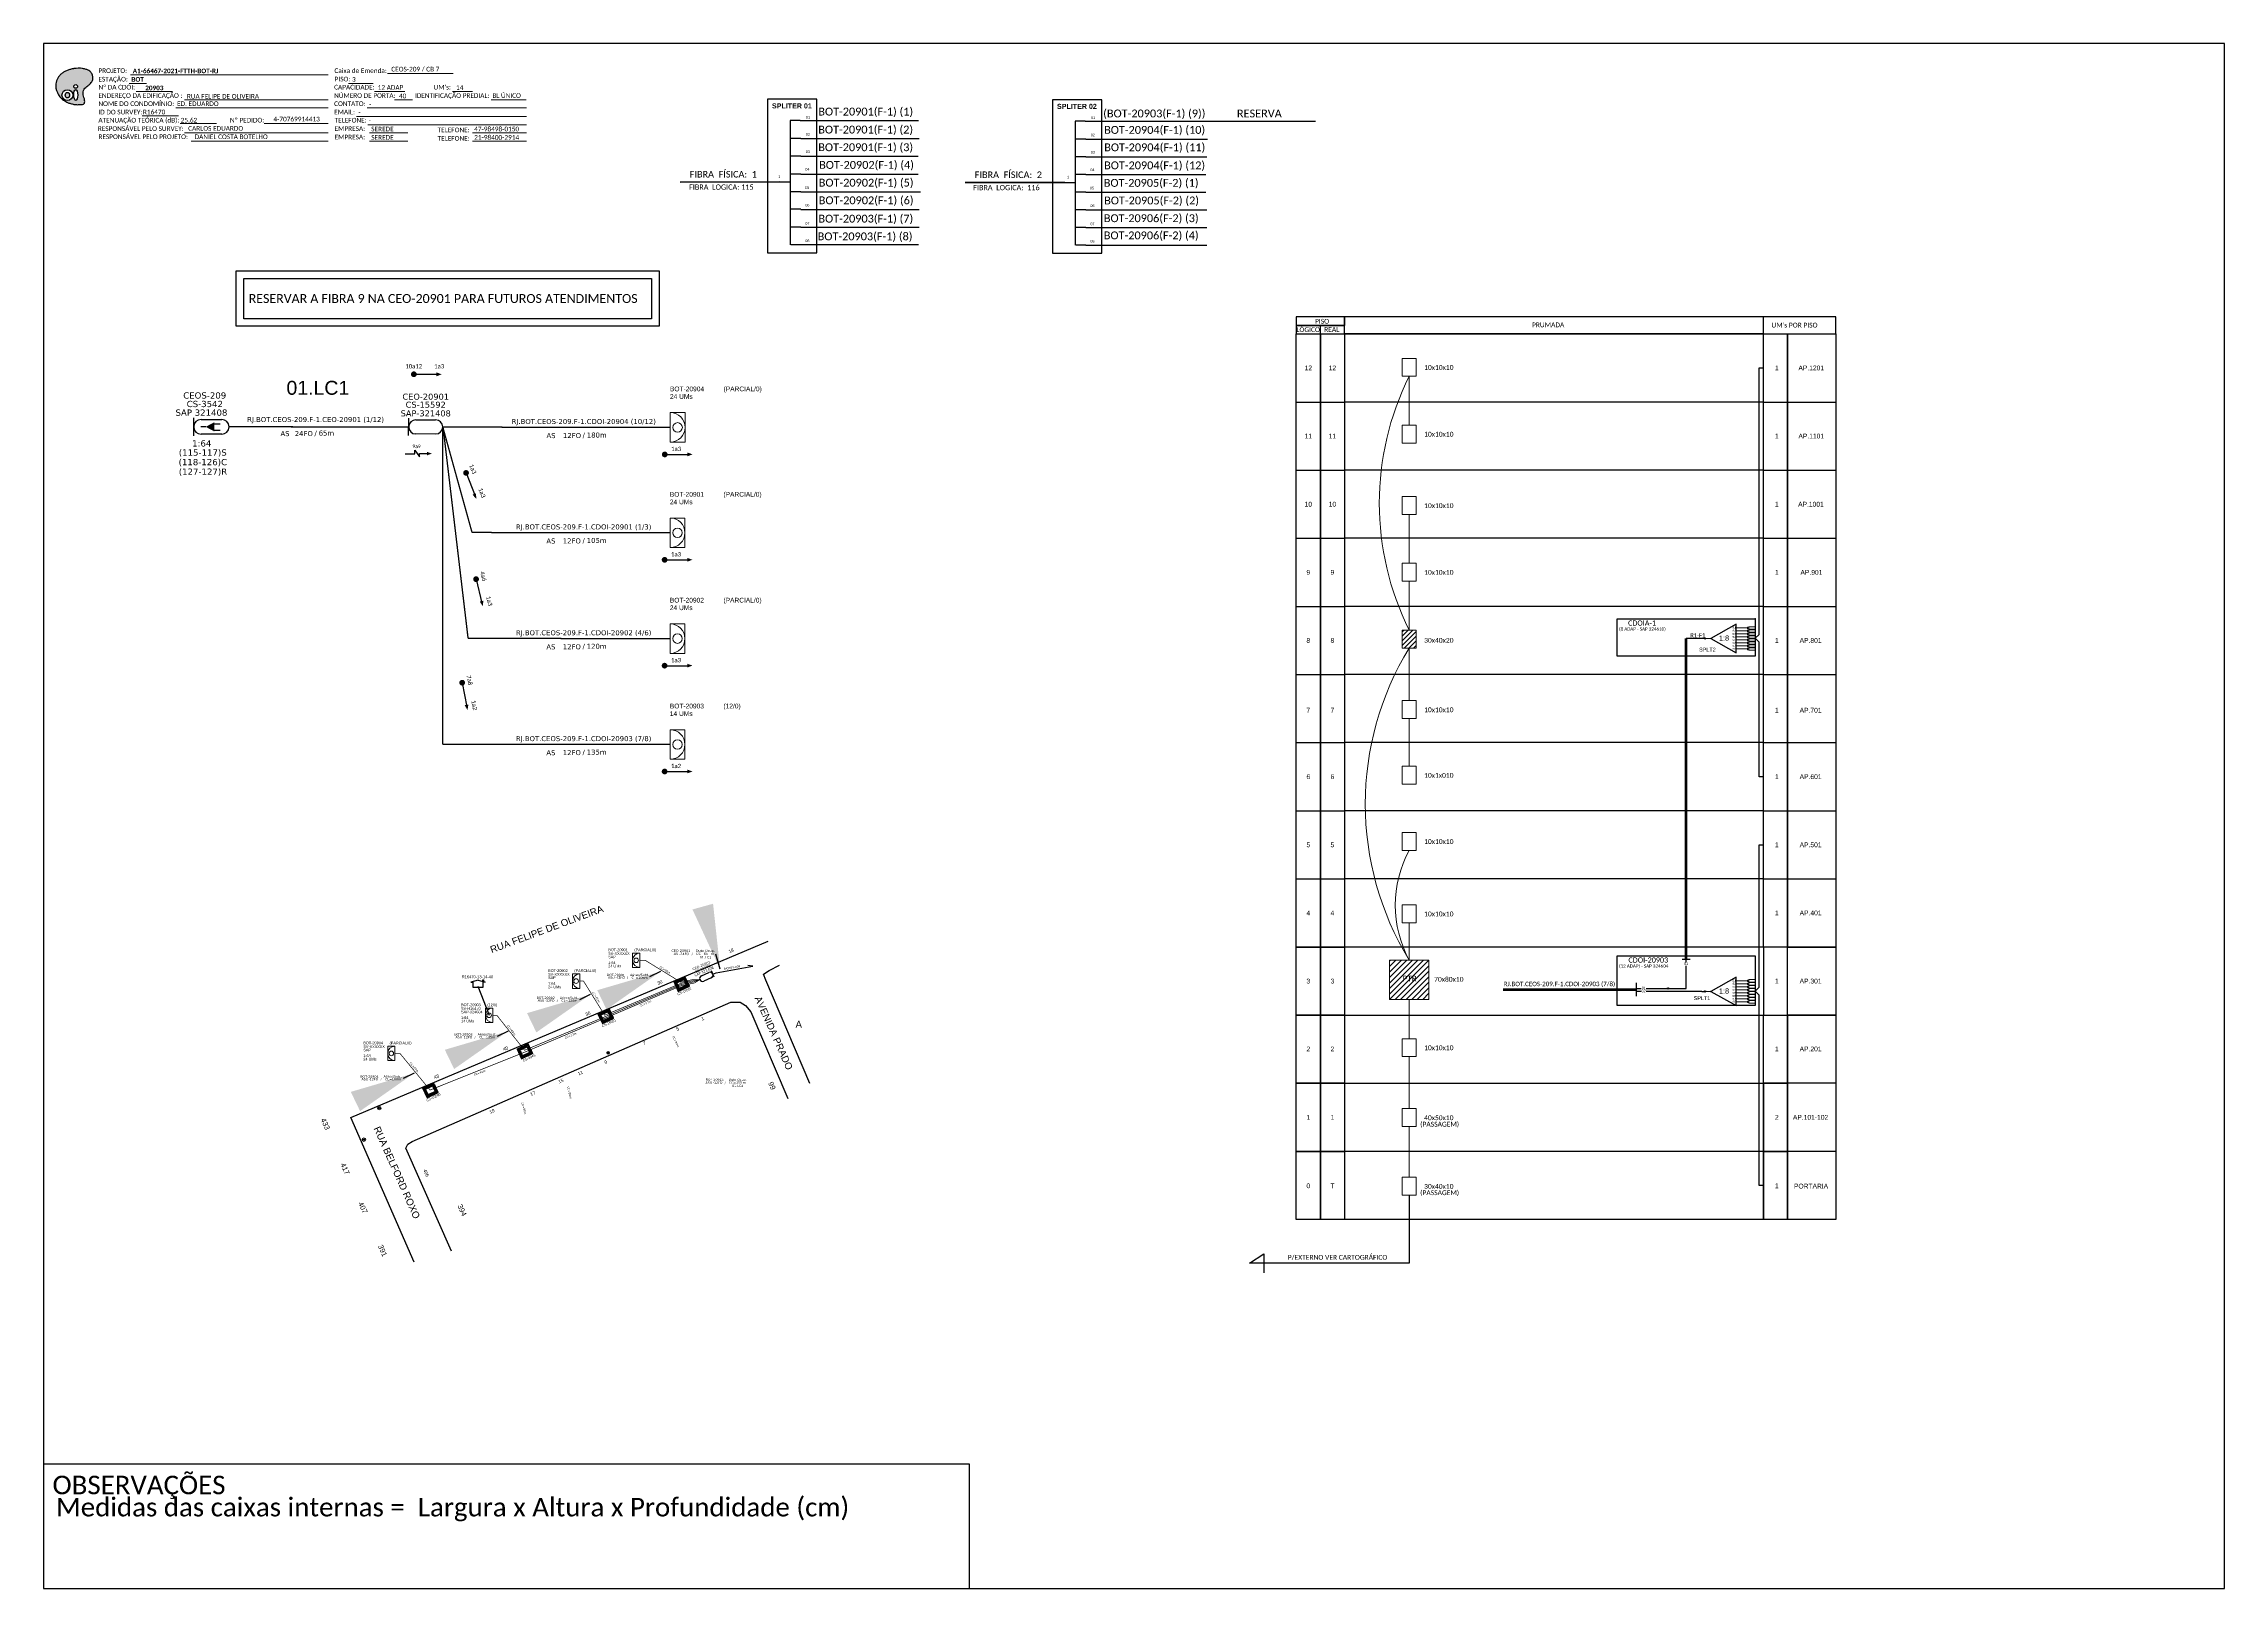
# Paper-space layout 'CDOI-20903' of a CAD drawing. Header units: millimetres. Extents: x 2513 to 3351, y 387 to 981.
import ezdxf
from ezdxf.enums import TextEntityAlignment as Align

# ---------------------------------------------------------------- set-up
doc = ezdxf.new("R2010")
doc.units = ezdxf.units.MM
doc.header["$LTSCALE"] = 0.03
doc.linetypes.add('PHANTOM2', pattern=[1.25, 0.625, -0.125, 0.125, -0.125, 0.125, -0.125])
for name, color, linetype in [('10.1-Caixas Subterrâneas', 5, 'Continuous'), ('20.4-CEOS', 1, 'Continuous'), ('20.5-CEO', 1, 'Continuous'), ('CAP a instalar', 1, 'FENCELINE1'), ('Comprimeto de lance', 7, 'Continuous'), ('DROP DE CLIENTE', 140, 'Continuous'), ('EXTRA', 50, 'Continuous'), ('label_cabos', 7, 'Continuous'), ('Legenda', 1, 'Continuous'), ('ml', 1, 'Continuous'), ('MUB', 252, 'Continuous'), ('Segmento de Logradouro Texto', 12, 'Continuous'), ('SETA', 7, 'Continuous'), ('surveys', 7, 'Continuous'), ('surveys legendas', 7, 'Continuous'), ('texto', 255, 'Continuous'), ('UNIFILAR', 7, 'Continuous')]:
    doc.layers.add(name, color=color, linetype=linetype)
for name, color, linetype, lineweight in [('10.4-Postes', 1, 'Continuous', 0), ("20.0-LEGENDA DOS CDO'S", 1, 'Continuous', 0), ('20.1-CDO_INTERIOR', 1, 'Continuous', 0), ('40.1-ETIQUETAS', 1, 'Continuous', 20)]:
    doc.layers.add(name, color=color, linetype=linetype, lineweight=lineweight)
doc.styles.add('ARIAL', font='arial.ttf')
doc.styles.add('DIGICADE', font='arial.ttf')
doc.styles.add('MtXpl_Calibri', font='calibri.ttf')
doc.styles.add('siredit', font='verdana.ttf')
doc.styles.get("Standard").update_dxf_attribs({"font": 'arial.ttf'})
doc.styles.add('WMF-Calibri0', font='calibri.ttf')
doc.styles.add('WMF-Calibri1', font='calibrib.ttf')
doc.linetypes.add('FENCELINE1', pattern='A,0.25,-0.1,[133,ltypeshp.shx,S=0.1,R=0,X=-0.1,Y=0],-0.1,1', length=1.45)
doc.dimstyles.new('CC', dxfattribs={"dimtxt": 1, "dimasz": 2, "dimexe": 0.18, "dimexo": 0.0625, "dimgap": 0.09, "dimtad": 0, "dimdec": 0, "dimrnd": 1, "dimzin": 0, "dimdsep": 46, "dimtxsty": 'siredit', "dimblk": 'NONE', "dimcen": 0, "dimse1": 1, "dimse2": 1, "dimsd1": 1, "dimsd2": 1, "dimclrt": 7, "dimadec": 0, "dimazin": 0, "dimtfac": 1, "dimtdec": 0, "dimtofl": 0, "dimtmove": 0, "dimatfit": 3, "dimfxl": 0, "dimtolj": 1, "dimtzin": 0, "dimarcsym": 0})

# ---------------------------------------------------------------- blocks, each defined once
blk = doc.blocks.new('POLE_POLE')
at = {"layer": '10.4-Postes', "color": 1, "linetype": 'PHANTOM2'}
for points in [[(-0.000008, 0.000004), (0.000007, -0.000009)], [(0.000007, 0.000004), (-0.000007, -0.000009)]]:
    blk.add_lwpolyline(points, dxfattribs=at)
at = {"layer": '10.4-Postes', "color": 1}
blk.add_circle((0, -0.000002), 0.00000987, dxfattribs=at)
blk = doc.blocks.new('CDOI_CT_ESQ')
at = {"layer": '20.1-CDO_INTERIOR', "color": 0, "lineweight": 18}
blk.add_lwpolyline([(-2.12, -2.13), (-2.12, 2.12), (0, 2.12), (0.01, -2.13)], close=True, dxfattribs=at)
blk.add_circle((-1.06, 0), 0.68, dxfattribs=at)
blk.add_arc((0.01, 0), 2.13, 90.02759, 270.02759, dxfattribs=at)
at = {"layer": "20.0-LEGENDA DOS CDO'S", "color": 0, "style": 'ARIAL'}
for tag, p in [('SAP', (-9.3, 0.61)), ('CDO_N', (-9.3, 2.69)), ('SURVEY', (-9.3, 1.6)), ('1:XX', (-9.31, -1.08)), ('UMS', (-9.31, -2.09))]:
    blk.add_attdef(tag, p, '', height=0.68, rotation=359.97241, dxfattribs=at)
blk.add_attdef('FIBRAS_UTILIZADAS', text='', height=0.68, rotation=359.97241, dxfattribs=at).set_placement((-1.59, 2.69), align=Align.CENTER)
blk = doc.blocks.new('*X44')
at = {"color": 0, "linetype": 'Continuous'}
for p, q in [((-1.25, 0.34099), (-0.49099, 1.1)), ((-1.25, 0.517767), (-0.667767, 1.1)), ((-1.25, 0.694544), (-0.844544, 1.1)), ((-1.25, 0.87132), (-1.02132, 1.1)), ((-1.25, 1.048097), (-1.198097, 1.1)), ((-1.25, 0.164214), (-0.8035, 0.610714)), ((-1.25, -0.012563), (-0.8035, 0.433937)), ((-1.25, -0.18934), (-0.8035, 0.25716)), ((-1.25, -0.366117), (-0.8035, 0.080383)), ((-0.789214, 0.625), (-0.314214, 1.1)), ((-0.612437, 0.625), (-0.137437, 1.1)), ((-0.43566, 0.625), (0.03934, 1.1)), ((-0.258883, 0.625), (0.216117, 1.1)), ((-0.082107, 0.625), (0.392893, 1.1)), ((0.09467, 0.625), (0.56967, 1.1)), ((0.271447, 0.625), (0.746447, 1.1)), ((0.448223, 0.625), (0.923223, 1.1)), ((0.625, 0.625), (1.1, 1.1)), ((0.801777, 0.625), (1.25, 1.073223)), ((0.8035, 0.449947), (1.25, 0.896447)), ((0.8035, 0.27317), (1.25, 0.71967)), ((0.8035, 0.096393), (1.25, 0.542893)), ((0.8035, -0.080383), (1.25, 0.366117)), ((0.8035, -0.25716), (1.25, 0.18934)), ((0.8035, -0.433937), (1.25, 0.012563)), ((-1.25, -0.542893), (-0.8035, -0.096393)), ((-1.25, -0.71967), (-0.8035, -0.27317)), ((-1.25, -0.896447), (-0.8035, -0.449947)), ((-1.25, -1.073223), (-0.801777, -0.625)), ((-1.1, -1.1), (-0.625, -0.625)), ((-0.923223, -1.1), (-0.448223, -0.625)), ((-0.746447, -1.1), (-0.271447, -0.625)), ((-0.56967, -1.1), (-0.09467, -0.625)), ((-0.392893, -1.1), (0.082107, -0.625)), ((-0.216117, -1.1), (0.258883, -0.625)), ((-0.03934, -1.1), (0.43566, -0.625)), ((0.137437, -1.1), (0.612437, -0.625)), ((0.314214, -1.1), (0.789214, -0.625)), ((0.49099, -1.1), (1.25, -0.34099)), ((0.667767, -1.1), (1.25, -0.517767)), ((0.8035, -0.610714), (1.25, -0.164214)), ((0.844544, -1.1), (1.25, -0.694544)), ((1.02132, -1.1), (1.25, -0.87132)), ((1.198097, -1.1), (1.25, -1.048097))]:
    blk.add_line(p, q, dxfattribs=at)
blk = doc.blocks.new('MANHOLE_MQ')
at = {"color": 0, "linetype": 'Continuous'}
for p, q in [((0.0000062, 0.0000057), (-0.0000063, 0.0000057)), ((-0.0000063, 0.0000057), (-0.0000063, -0.0000053)), ((-0.000004, 0.0000033), (0.000004, 0.0000033)), ((-0.000004, -0.0000029), (-0.000004, 0.0000033)), ((0.000004, 0.0000033), (0.000004, -0.0000029)), ((0.0000062, -0.0000053), (0.0000062, 0.0000057)), ((-0.0000063, -0.0000053), (0.0000062, -0.0000053)), ((0.000004, -0.0000029), (-0.000004, -0.0000029)), ((0.000004, -0.0000029), (0.000004, -0.0000029))]:
    blk.add_line(p, q, dxfattribs=at)
at = {"color": 0, "linetype": 'Continuous', "xscale": 5e-06, "yscale": 5e-06, "zscale": 1e-05}
blk.add_blockref('*X44', (0, 0.0000002), dxfattribs=at)
blk = doc.blocks.new('LEGENDA DOS CABOS')
at = {"layer": 'EXTRA', "color": 0, "style": 'siredit'}
for tag, p in [('ID', (4.6, 0.97)), ('XX', (9.03, 0.97))]:
    blk.add_attdef(tag, text='', height=0.48, rotation=359.69001, dxfattribs=at).set_placement(p, align=Align.MIDDLE_CENTER)
at = {"layer": 'Legenda', "color": 0, "style": 'siredit'}
for tag, p in [('TIPO_CABO', (1.31, 0)), ('CABO', (4.69, -0.05)), ('/', (6.81, -0.05)), ('METROS', (10.03, -0.05))]:
    blk.add_attdef(tag, text='', height=0.8, rotation=359.69001, dxfattribs=at).set_placement(p, align=Align.MIDDLE_CENTER)
blk = doc.blocks.new('_None')
blk = doc.blocks.new('Inst CB DT OCUP CFOA-SM-ASU-120-S-12')
at = {"layer": 'label_cabos', "color": 0, "style": 'siredit'}
for tag, flags, p in [('ID_ATIVIDADE', 3, (1.31, 2.67)), ('FATOR', 1, (11.56, 2.55))]:
    blk.add_attdef(tag, text='', height=1, rotation=359.69001, dxfattribs=dict(at, flags=flags)).set_placement(p, align=Align.MIDDLE_CENTER)
for tag, p in [('TIPO_CABO', (1.26, 0)), ('DESTINO_CABO', (3.13, 1.26)), ('CABO', (4.69, -0.05)), ('/', (7.71, -0.05)), ('LANCE', (10.91, 0)), ('TIPO_CABO', (13.11, 1.24)), ('UND', (15.96, 0)), ('FID', (13.15, -1.41))]:
    blk.add_attdef(tag, text='', height=1, rotation=359.69001, dxfattribs=at).set_placement(p, align=Align.MIDDLE_CENTER)
blk.add_attdef('QTDE', (12.43, -0.47), '', height=1, rotation=359.69001, dxfattribs=at)
blk = doc.blocks.new('Inst CB DT OCUP CFOA-SM-AS-80-TS-24')
at = {"layer": 'label_cabos', "color": 0, "style": 'siredit'}
for tag, flags, p in [('ID_ATIVIDADE', 3, (1.31, 2.67)), ('FATOR', 1, (11.56, 2.55))]:
    blk.add_attdef(tag, text='', height=1, rotation=359.69001, dxfattribs=dict(at, flags=flags)).set_placement(p, align=Align.MIDDLE_CENTER)
for tag, p in [('TIPO_CABO', (1.76, 0)), ('DESTINO_CABO', (3.13, 1.26)), ('CABO', (4.69, -0.05)), ('/', (7.71, -0.05)), ('LANCE', (10.91, 0)), ('TIPO_CABO', (13.11, 1.24)), ('UND', (15.96, 0)), ('FID', (13.15, -1.41))]:
    blk.add_attdef(tag, text='', height=1, rotation=359.69001, dxfattribs=at).set_placement(p, align=Align.MIDDLE_CENTER)
blk.add_attdef('QTDE', (12.43, -0.47), '', height=1, rotation=359.69001, dxfattribs=at)
blk = doc.blocks.new('CEOS_RP_CT_DRT')
at = {"layer": '20.4-CEOS', "color": 0}
for p, q in [((-4.54, 1.19), (-1.19, 1.19)), ((-1.19, -1.19), (-4.54, -1.19))]:
    blk.add_line(p, q, dxfattribs=at)
for points in [[(-5.73, -1.43), (-5.73, 1.44)], [(-3.79, 0), (-4.59, 0)], [(-2.47, 0.48), (-1.45, 0.48)], [(-2.47, -0.52), (-1.45, -0.52)]]:
    blk.add_lwpolyline(points, dxfattribs=at)
blk.add_lwpolyline([(-3.79, 0, 0, 1.47, 0), (-2.41, 0, 1.47, 1.47, 0)], format="xyseb", dxfattribs=at)
for centre, start, end in [((-4.54, 0), 90, 270), ((-1.19, 0), 270, 90)]:
    blk.add_arc(centre, 1.19, start, end, dxfattribs=at)
at = {"layer": '20.4-CEOS', "color": 7, "style": 'siredit'}
for tag, p in [('Nº_DA_CEOS', (-2.86, 5.6)), ('LOCAL', (-2.86, 4.24)), ('SAP', (-2.86, 2.78)), ('RACIO_SPLITAGEM', (-2.86, -1.88)), ('FIBRAS_SPLITTER', (-2.86, -3.58)), ('RESERVA_FINAIS', (-2.86, -6.39)), ('FIBRAS_TOP_C', (-2.86, -5.08))]:
    blk.add_attdef(tag, text='', height=1.01, dxfattribs=at).set_placement(p, align=Align.TOP_CENTER)
blk = doc.blocks.new('ETIQUETA_RS5F')
at = {"layer": '40.1-ETIQUETAS', "color": 0, "style": 'siredit'}
blk.add_text('/', height=1.5, dxfattribs=at).set_placement((1.55, -1.95), align=Align.MIDDLE_RIGHT)
for tag, p in [('ETIQUETA_R_SECUNDARIA', (1.18, 2.1)), ('ETIQUETA_R_PRIMARIA', (1.18, 4.1)), ('F_ATIVAS/F_MORTAS', (1.11, -4.24))]:
    blk.add_attdef(tag, text='', height=1.5, dxfattribs=at).set_placement(p, align=Align.MIDDLE_CENTER)
for tag, p in [('TIPO_CABO', (-6.62, -2.12)), ('CAP_CABO', (0.37, -2.09))]:
    blk.add_attdef(tag, text='', height=1.5, dxfattribs=at).set_placement(p, align=Align.MIDDLE_RIGHT)
for tag, p in [('FUSÃO_1', (0.82, -8.39)), ('FUSÃO_2', (0.82, -10.6)), ('FUSÃO_3', (0.82, -12.93)), ('FUSÃO_4', (0.82, -15.14)), ('FUSÃO_5', (0.82, -17.16))]:
    blk.add_attdef(tag, text='', height=1.5, dxfattribs=at).set_placement(p, align=Align.CENTER)
blk.add_attdef('METROS', text='', height=1.5, dxfattribs=at).set_placement((2.11, -1.95), align=Align.MIDDLE_LEFT)
blk = doc.blocks.new('CDOI_INT')
at = {"layer": '20.1-CDO_INTERIOR', "color": 0, "lineweight": 18}
blk.add_lwpolyline([(4.25, -4.25), (4.25, 4.25), (0, 4.25), (0, -4.25)], close=True, dxfattribs=at)
blk.add_circle((2.12, 0), 1.36, dxfattribs=at)
blk.add_arc((0, 0), 4.25, 270, 90, dxfattribs=at)
at = {"layer": "20.0-LEGENDA DOS CDO'S", "color": 0, "style": 'ARIAL'}
for tag, p in [('SAP', (-0.08, 6.23)), ('CDO_N', (-0.08, 10.38)), ('SURVEY', (-0.08, 8.2)), ('SPLITER_1', (21.18, 10.38)), ('SPLITER_2', (21.19, 8.68)), ('1:XX', (5.94, -2.22)), ('UMS', (5.94, -4.24))]:
    blk.add_attdef(tag, p, '', height=1.36, dxfattribs=at)
blk.add_attdef('FIBRAS_UTILIZADAS', text='', height=1.36, dxfattribs=at).set_placement((15.34, 10.38), align=Align.CENTER)
blk = doc.blocks.new('OI')
h = blk.add_hatch(color=40)
edge = h.paths.add_edge_path()
edge.add_spline(control_points=[(4.35, -0.67), (3.92, -0.99), (3.26, -1.5), (2.81, -2.59), (2.9, -3.5), (3.06, -4.27), (3.31, -4.85), (3.37, -5.39), (3.4, -5.88), (3.2, -6.4), (2.54, -6.61), (1.65, -6.63), (0.55, -6.67), (-0.56, -6.42), (-1.61, -6.14), (-2.77, -5.61), (-3.92, -4.77), (-4.89, -3.7), (-5.34, -2.65), (-5.6, -1.94), (-5.85, -0.96), (-5.71, 0.47), (-5.1, 2.02), (-4.14, 3.02), (-3.3, 3.61), (-2.37, 4.16), (-1.36, 4.44), (-0.56, 4.7), (0.79, 4.85), (2.24, 4.97), (3.79, 4.57), (4.67, 4.21), (5.44, 3.65), (5.76, 2.99), (6.03, 2.21), (6.01, 1.46), (5.72, 0.64), (5.31, 0.08), (4.88, -0.38), (4.51, -0.55), (4.35, -0.67)], knot_values=[0, 0, 0, 0, 1.60434, 2.417191, 3.427595, 4.282808, 4.776746, 5.304182, 5.888771, 6.258406, 6.858137, 7.79129, 8.986195, 10.124242, 11.187857, 12.242908, 13.953784, 15.414161, 16.515391, 17.349188, 17.675853, 19.552021, 21.515531, 22.568638, 23.63245, 24.621084, 25.782718, 26.745347, 27.142653, 29.870543, 31.004649, 31.921532, 32.709589, 33.801391, 34.042471, 35.192333, 35.971461, 36.628871, 37.254359, 37.836911, 37.836911, 37.836911, 37.836911], degree=3, periodic=0)
h.paths.add_polyline_path([(1.13, -0.87, -1), (-0.04, -0.87, -1)], flags=16)
edge = h.paths.add_edge_path(flags=16)
edge.add_ellipse((0.56, -3.59), major_axis=(-0.02, 1.71), ratio=0.361305, start_angle=0, end_angle=360)
h.paths.add_polyline_path([(-0.36, -3.62, -1), (-3.8, -3.62, -1)], flags=16)
edge = h.paths.add_edge_path(flags=0)
edge.add_ellipse((-2.08, -3.62), major_axis=(0, 0.885), ratio=0.758294, start_angle=0, end_angle=360)
at = {"color": 40}
for centre, radius in [((-2.08, -3.62), 1.72), ((0.54, -0.87), 0.587)]:
    blk.add_circle(centre, radius, dxfattribs=at)
blk.add_ellipse((-2.08, -3.62), major_axis=(0, 0.885), ratio=0.758294, start_param=-3.141592653589792, end_param=3.141592653589792, dxfattribs=at)
blk.add_ellipse((0.56, -3.59), major_axis=(-0.02, 1.71), ratio=0.361305, dxfattribs=at)
at = {"color": 40, "start_tangent": (-0.800898, -0.598801), "end_tangent": (-0.800898, -0.598801)}
blk.add_spline([(4.35, -0.67), (3.2, -1.78), (2.9, -2.54), (2.92, -3.55), (3.12, -4.38), (3.28, -4.85), (3.37, -5.37), (3.35, -5.95), (3.2, -6.29), (2.66, -6.55), (1.73, -6.63), (0.54, -6.62), (-0.58, -6.41), (-1.6, -6.11), (-2.56, -5.67), (-3.95, -4.67), (-4.89, -3.56), (-5.37, -2.56), (-5.64, -1.78), (-5.72, -1.46), (-5.63, 0.42), (-4.84, 2.22), (-4.13, 2.99), (-3.27, 3.62), (-2.4, 4.09), (-1.3, 4.47), (-0.37, 4.72), (0.02, 4.77), (2.75, 4.8), (3.85, 4.53), (4.69, 4.16), (5.31, 3.68), (5.85, 2.73), (5.93, 2.5), (5.94, 1.35), (5.67, 0.62), (5.29, 0.08), (4.84, -0.36), (4.35, -0.67)], degree=3, dxfattribs=at)
blk = doc.blocks.new('SURVEY_SURVEY')
for p, q in [((0, 0.0000254), (-0.0000251, 0.000018)), ((-0.0000251, 0.000018), (-0.0000173, 0.000018)), ((-0.0000172, 0), (-0.0000172, 0.0000179)), ((0.0000172, 0), (-0.0000172, 0)), ((0, 0.0000254), (0.0000251, 0.000018)), ((0.0000169, 0.0000264), (0.0000195, 0.0000264)), ((0.0000169, 0.0000205), (0.0000169, 0.0000264)), ((0.0000251, 0.000018), (0.0000172, 0.000018)), ((0.0000172, 0.000018), (0.0000172, 0)), ((0.0000195, 0.0000264), (0.0000195, 0.0000198))]:
    blk.add_line(p, q)
blk = doc.blocks.new('A$C415C251F')
at = {"color": 3}
blk.add_point((0, 0), dxfattribs=at)
blk = doc.blocks.new('SPLT_1-8_SC-APC')
at = {"color": 1, "lineweight": 0}
blk.add_lwpolyline([(-17.04, -7.55), (-19.26, -7.55)], dxfattribs=at)
at = {"color": 1}
blk.add_lwpolyline([(-7.37, -2.1), (-17.04, -7.55), (-7.37, -13), (-7.37, -2.1)], dxfattribs=at)
at = {"color": 3, "lineweight": 0}
for points in [[(-2.99, -3.51), (-7.37, -3.51)], [(-7.37, -4.66), (-2.99, -4.66)], [(-7.37, -5.82), (-2.99, -5.82)], [(-7.37, -6.97), (-2.99, -6.97)], [(-7.37, -8.12), (-2.99, -8.12)], [(-2.41, -3.02), (-2.41, -4)], [(-2.41, -3.02), (0, -3.02)], [(-2.41, -4), (0, -4)], [(-2.41, -4.17), (-2.41, -5.16)], [(-2.41, -4.17), (0, -4.17)], [(-2.41, -5.16), (0, -5.16)], [(-2.41, -5.32), (-2.41, -6.31)], [(-2.41, -5.32), (0, -5.32)], [(-2.41, -6.31), (0, -6.31)], [(-2.41, -6.48), (-2.41, -7.46)], [(-2.41, -6.48), (0, -6.48)], [(-2.41, -7.46), (0, -7.46)], [(-2.41, -7.63), (-2.41, -8.62)], [(-2.41, -7.63), (0, -7.63)], [(-7.37, -9.28), (-2.99, -9.28)], [(-7.37, -10.43), (-2.99, -10.43)], [(-7.37, -11.58), (-2.99, -11.58)], [(-2.41, -8.62), (0, -8.62)], [(-2.41, -8.78), (-2.41, -9.77)], [(-2.41, -8.78), (0, -8.78)], [(-2.41, -9.77), (0, -9.77)], [(-2.41, -9.94), (-2.41, -10.92)], [(-2.41, -9.94), (0, -9.94)], [(-2.41, -10.92), (0, -10.92)], [(-2.41, -11.09), (-2.41, -12.08)], [(-2.41, -11.09), (0, -11.09)], [(-2.41, -12.08), (0, -12.08)]]:
    blk.add_lwpolyline(points, dxfattribs=at)
for points in [[(-2.99, -3.22), (-2.41, -3.22), (-2.41, -3.8), (-2.99, -3.8)], [(-2.99, -4.38), (-2.41, -4.38), (-2.41, -4.95), (-2.99, -4.95)], [(-2.99, -5.53), (-2.41, -5.53), (-2.41, -6.1), (-2.99, -6.1)], [(-2.99, -6.68), (-2.41, -6.68), (-2.41, -7.26), (-2.99, -7.26)], [(-2.99, -7.84), (-2.41, -7.84), (-2.41, -8.41), (-2.99, -8.41)], [(-2.99, -8.99), (-2.41, -8.99), (-2.41, -9.56), (-2.99, -9.56)], [(-2.99, -10.14), (-2.41, -10.14), (-2.41, -10.72), (-2.99, -10.72)], [(-2.99, -11.3), (-2.41, -11.3), (-2.41, -11.87), (-2.99, -11.87)]]:
    blk.add_lwpolyline(points, close=True, dxfattribs=at)
at = {"color": 1, "style": 'ARIAL'}
for s, height, p in [('1:8', 2, (-13.91, -8.4)), ('S1', 0.75, (-8.74, -3.78)), ('S2', 0.75, (-8.74, -4.97)), ('S3', 0.75, (-8.74, -6.18)), ('S4', 0.75, (-8.74, -7.36)), ('S5', 0.75, (-8.74, -8.57)), ('S6', 0.75, (-8.74, -9.69)), ('S7', 0.75, (-8.74, -10.78)), ('S8', 0.75, (-8.74, -11.9))]:
    blk.add_text(s, height=height, dxfattribs=at).set_placement(p)

psp = doc.layouts.new('CDOI-20903')

# ---------------------------------------------------------------- hatches: boundary and pattern name
h = psp.add_hatch()
h.set_pattern_fill('ANSI31', color=1, scale=10)
h.set_pattern_definition([(45, (-9152.5598, -1027.9725), (-0.88388348, 0.88388348), [])])
h.paths.add_polyline_path([(3040.26, 755.02), (3034.96, 755.02), (3034.96, 748.13), (3040.26, 748.13)])
h = psp.add_hatch(color=3)
h.dxf.hatch_style = 1
edge = h.paths.add_edge_path()
edge.add_arc((3151.4, 751.82), 0.205, 0, 360)
h = psp.add_hatch()
h.set_pattern_fill('ANSI31', color=1, scale=12, style=0)
h.set_pattern_definition([(45, (2296.439, 150.8694), (-1.0606602, 1.0606602), [])])
h.paths.add_polyline_path([(3045.2, 628.14), (3030.03, 628.14), (3030.03, 612.99), (3045.2, 612.99)])
h.paths.add_polyline_path([(3034.75, 619.08), (3041.26, 619.08), (3041.26, 623.03), (3034.75, 623.03)], flags=9)
h = psp.add_hatch(color=3)
h.dxf.hatch_style = 1
edge = h.paths.add_edge_path()
edge.add_arc((3137.09, 617.26), 0.256, 0, 360)
h = psp.add_hatch(color=3)
h.dxf.hatch_style = 1
edge = h.paths.add_edge_path()
edge.add_arc((3151.4, 616.11), 0.256, 0, 360)

# ---------------------------------------------------------------- linework, layer by layer
at = {"color": 0}
for p, q in [((2994.2, 868.94), (3003.46, 868.94)), ((2994.2, 842.74), (2994.2, 868.94)), ((2994.2, 868.94), (3003.46, 868.94)), ((3003.46, 868.94), (3003.46, 842.74)), ((3003.46, 868.94), (3012.72, 868.94)), ((3003.46, 842.74), (3003.46, 868.94)), ((3003.46, 868.94), (3012.72, 868.94)), ((3173.88, 868.94), (3012.72, 868.94)), ((3012.72, 868.94), (3012.72, 842.74)), ((3173.88, 868.94), (3012.72, 868.94)), ((3173.88, 868.94), (3183.14, 868.94)), ((3173.88, 842.74), (3173.88, 868.94)), ((3173.88, 868.94), (3183.14, 868.94)), ((3183.14, 868.94), (3201.65, 868.94)), ((3183.14, 842.74), (3183.14, 868.94)), ((3183.14, 868.94), (3183.14, 842.74)), ((3183.14, 868.94), (3201.65, 868.94)), ((3201.65, 868.94), (3201.65, 842.74)), ((2994.2, 842.74), (3003.46, 842.74)), ((2994.2, 816.55), (2994.2, 842.74)), ((2994.2, 842.74), (3003.46, 842.74)), ((3003.46, 842.74), (3003.46, 816.55)), ((3003.46, 842.74), (3012.72, 842.74)), ((3003.46, 816.55), (3003.46, 842.74)), ((3003.46, 842.74), (3012.72, 842.74)), ((3173.88, 842.74), (3012.72, 842.74)), ((3012.72, 842.74), (3012.72, 816.55)), ((3173.88, 842.74), (3012.72, 842.74)), ((3173.88, 842.74), (3183.14, 842.74)), ((3173.88, 816.55), (3173.88, 842.74)), ((3173.88, 842.74), (3183.14, 842.74)), ((3183.14, 842.74), (3201.65, 842.74)), ((3183.14, 816.55), (3183.14, 842.74)), ((3183.14, 842.74), (3183.14, 816.55)), ((3183.14, 842.74), (3201.65, 842.74)), ((3201.65, 842.74), (3201.65, 816.55)), ((2994.2, 816.55), (3003.46, 816.55)), ((2994.2, 790.35), (2994.2, 816.55)), ((3003.46, 816.55), (3003.46, 790.35)), ((3003.46, 816.55), (3012.72, 816.55)), ((3003.46, 790.35), (3003.46, 816.55)), ((3173.88, 816.55), (3012.72, 816.55)), ((3012.72, 816.55), (3012.72, 790.35)), ((3173.88, 816.55), (3183.14, 816.55)), ((3173.88, 790.35), (3173.88, 816.55)), ((3183.14, 816.55), (3201.65, 816.55)), ((3183.14, 790.35), (3183.14, 816.55)), ((3183.14, 816.55), (3183.14, 790.35)), ((3201.65, 816.55), (3201.65, 790.35)), ((2994.2, 790.35), (3003.46, 790.35)), ((2994.2, 764.16), (2994.2, 790.35)), ((3003.46, 790.35), (3003.46, 764.16)), ((3003.46, 790.35), (3012.72, 790.35)), ((3003.46, 764.16), (3003.46, 790.35)), ((3173.88, 790.35), (3012.72, 790.35)), ((3012.72, 790.35), (3012.72, 764.16)), ((3173.88, 790.35), (3183.14, 790.35)), ((3173.88, 764.16), (3173.88, 790.35)), ((3183.14, 790.35), (3201.65, 790.35)), ((3183.14, 764.16), (3183.14, 790.35)), ((3183.14, 790.35), (3183.14, 764.16)), ((3201.65, 790.35), (3201.65, 764.16)), ((2994.2, 764.16), (3003.46, 764.16)), ((2994.2, 737.96), (2994.2, 764.16)), ((3003.46, 764.16), (3003.46, 737.96)), ((3003.46, 764.16), (3012.72, 764.16)), ((3003.46, 737.96), (3003.46, 764.16)), ((3173.88, 764.16), (3012.72, 764.16)), ((3012.72, 764.16), (3012.72, 737.96)), ((3173.88, 764.16), (3183.14, 764.16)), ((3173.88, 737.96), (3173.88, 764.16)), ((3183.14, 764.16), (3201.65, 764.16)), ((3183.14, 737.96), (3183.14, 764.16)), ((3183.14, 764.16), (3183.14, 737.96)), ((3201.65, 764.16), (3201.65, 737.96)), ((2994.2, 737.96), (3003.46, 737.96)), ((2994.2, 711.77), (2994.2, 737.96)), ((3003.46, 737.96), (3003.46, 711.77)), ((3003.46, 737.96), (3012.72, 737.96)), ((3003.46, 711.77), (3003.46, 737.96)), ((3173.88, 737.96), (3012.72, 737.96)), ((3012.72, 737.96), (3012.72, 711.77)), ((3173.88, 737.96), (3183.14, 737.96)), ((3173.88, 711.77), (3173.88, 737.96)), ((3183.14, 737.96), (3201.65, 737.96)), ((3183.14, 711.77), (3183.14, 737.96)), ((3183.14, 737.96), (3183.14, 711.77)), ((3201.65, 737.96), (3201.65, 711.77)), ((2994.2, 711.77), (3003.46, 711.77)), ((2994.2, 685.57), (2994.2, 711.77)), ((3003.46, 711.77), (3003.46, 685.57)), ((3003.46, 711.77), (3012.72, 711.77)), ((3003.46, 685.57), (3003.46, 711.77)), ((3173.88, 711.77), (3012.72, 711.77)), ((3012.72, 711.77), (3012.72, 685.57)), ((3173.88, 711.77), (3183.14, 711.77)), ((3173.88, 685.57), (3173.88, 711.77)), ((3183.14, 711.77), (3201.65, 711.77)), ((3183.14, 685.57), (3183.14, 711.77)), ((3183.14, 711.77), (3183.14, 685.57)), ((3201.65, 711.77), (3201.65, 685.57)), ((2994.2, 685.57), (3003.46, 685.57)), ((2994.2, 659.38), (2994.2, 685.57)), ((3003.46, 685.57), (3003.46, 659.38)), ((3003.46, 685.57), (3012.72, 685.57)), ((3003.46, 659.38), (3003.46, 685.57)), ((3173.88, 685.57), (3012.72, 685.57)), ((3012.72, 685.57), (3012.72, 659.38)), ((3173.88, 685.57), (3183.14, 685.57)), ((3173.88, 659.38), (3173.88, 685.57)), ((3183.14, 685.57), (3201.65, 685.57)), ((3183.14, 659.38), (3183.14, 685.57)), ((3183.14, 685.57), (3183.14, 659.38)), ((3201.65, 685.57), (3201.65, 659.38)), ((3173.88, 659.38), (3012.72, 659.38)), ((3173.88, 633.18), (3012.72, 633.18)), ((3173.88, 633.18), (3173.88, 606.99)), ((3012.72, 606.99), (3173.88, 606.99)), ((3012.72, 580.79), (3173.88, 580.79)), ((3173.88, 580.79), (3173.88, 554.6)), ((3183.14, 554.6), (3183.14, 580.79)), ((3201.65, 580.79), (3201.65, 554.6)), ((3173.88, 554.6), (3012.72, 554.6)), ((3173.88, 554.6), (3173.88, 528.4)), ((3201.65, 554.6), (3183.14, 554.6)), ((3183.14, 528.4), (3183.14, 554.6)), ((3201.65, 554.6), (3201.65, 528.4)), ((3173.88, 528.4), (3012.72, 528.4)), ((3201.65, 528.4), (3183.14, 528.4))]:
    psp.add_line(p, q, dxfattribs=at)
at = {"color": 5}
for p, q in [((3144.1, 617.26), (3144.1, 625.99)), ((3137.09, 617.26), (3144.1, 617.26))]:
    psp.add_line(p, q, dxfattribs=at)
at = {"color": 3}
for p, q in [((3124.94, 617.26), (3126.8, 617.26)), ((3128.73, 617.26), (3137.09, 617.26))]:
    psp.add_line(p, q, dxfattribs=at)
for points in [[(2512.52, 386.56), (3351.09, 386.56), (3351.09, 980.56), (2512.52, 980.56), (2512.52, 386.56)], [(2512.52, 434.4), (2868.47, 434.4)]]:
    psp.add_lwpolyline(points)
at = {"color": 7, "lineweight": 0}
for points in [[(2545.48, 965.24), (2552.03, 965.24)], [(2545.99, 968.51), (2621.96, 968.51)], [(2629.76, 965.28), (2639.24, 965.28)], [(2644.8, 969.01), (2669.94, 969.01)], [(2548.14, 962.17), (2562.08, 962.17)], [(2566.71, 958.93), (2621.96, 958.93)], [(2639.81, 962.17), (2651.43, 962.17)], [(2647.39, 958.93), (2654.34, 958.93)], [(2669.75, 962.17), (2677.42, 962.17)], [(2684.57, 958.93), (2698.12, 958.93)], [(2550.46, 952.75), (2564.4, 952.75)], [(2563.3, 955.82), (2621.96, 955.82)], [(2564.99, 949.78), (2578.94, 949.78)], [(2597.32, 949.79), (2621.82, 949.79)], [(2597.83, 949.8), (2621.98, 949.8)], [(2632.89, 952.58), (2698.15, 952.58)], [(2636.93, 955.82), (2698.15, 955.82)], [(2637.17, 949.34), (2698.15, 949.34)], [(2566.71, 946.23), (2621.96, 946.23)], [(2569.2, 942.99), (2621.96, 942.99)], [(2637.78, 946.23), (2652.58, 946.23)], [(2637.78, 942.99), (2652.58, 942.99)], [(2677.38, 946.23), (2698.15, 946.23)], [(2677.38, 942.99), (2698.15, 942.99)]]:
    psp.add_lwpolyline(points, dxfattribs=at)
at = {"color": 7}
for points in [[(2790.83, 900.14), (2809.84, 900.14), (2809.84, 959.16), (2790.83, 959.16)], [(2900.42, 899.95), (2919.43, 899.95), (2919.43, 958.97), (2900.42, 958.97)]]:
    psp.add_lwpolyline(points, close=True, dxfattribs=at)
at = {"color": 1}
for points in [[(2586.62, 893.2), (2749.2, 893.2), (2749.2, 871.85), (2586.62, 871.85)], [(2589.55, 890.27), (2746.27, 890.27), (2746.27, 874.78), (2589.55, 874.78)], [(3117.53, 759.36), (3170.66, 759.36), (3170.66, 745.04), (3117.53, 745.04)], [(3117.53, 629.78), (3170.66, 629.78), (3170.66, 610.66), (3117.53, 610.66)]]:
    psp.add_lwpolyline(points, close=True, dxfattribs=at)
at = {"color": 0}
for points in [[(2994.2, 872.22), (3012.72, 872.22), (3012.72, 875.51), (2994.2, 875.51)], [(2994.2, 868.94), (3012.72, 868.94), (3012.72, 872.22), (2994.2, 872.22)], [(2994.2, 659.38), (3003.46, 659.38), (3003.46, 633.18), (2994.2, 633.18)], [(3003.46, 659.38), (3012.72, 659.38), (3012.72, 633.18), (3003.46, 633.18)], [(3173.88, 659.38), (3183.14, 659.38), (3183.14, 633.18), (3173.88, 633.18)], [(3183.14, 659.38), (3201.65, 659.38), (3201.65, 633.18), (3183.14, 633.18)], [(2994.2, 633.18), (3003.46, 633.18), (3003.46, 606.99), (2994.2, 606.99)], [(3003.46, 633.18), (3012.72, 633.18), (3012.72, 606.99), (3003.46, 606.99)], [(3183.14, 633.18), (3201.65, 633.18), (3201.65, 606.99), (3183.14, 606.99)], [(2994.2, 606.99), (3003.46, 606.99), (3003.46, 580.79), (2994.2, 580.79)], [(3003.46, 606.99), (3012.72, 606.99), (3012.72, 580.79), (3003.46, 580.79)], [(3173.88, 606.99), (3183.14, 606.99), (3183.14, 580.79), (3173.88, 580.79)], [(3183.14, 606.99), (3201.65, 606.99), (3201.65, 580.79), (3183.14, 580.79)], [(2994.2, 580.79), (3003.46, 580.79), (3003.46, 554.6), (2994.2, 554.6)], [(3003.46, 580.79), (3012.72, 580.79), (3012.72, 554.6), (3003.46, 554.6)], [(3173.88, 580.79), (3183.14, 580.79), (3183.14, 554.6), (3173.88, 554.6)], [(2994.2, 554.6), (3003.46, 554.6), (3003.46, 528.4), (2994.2, 528.4)], [(3003.46, 554.6), (3012.72, 554.6), (3012.72, 528.4), (3003.46, 528.4)], [(3173.88, 554.6), (3183.14, 554.6), (3183.14, 528.4), (3173.88, 528.4)]]:
    psp.add_lwpolyline(points, close=True, dxfattribs=at)
for points in [[(3003.46, 868.94), (3003.46, 872.22)], [(3012.72, 868.94), (3201.65, 868.94), (3201.65, 875.51), (3012.72, 875.51), (3012.72, 875.51), (3012.72, 872.22)], [(3173.86, 868.94), (3173.86, 875.51)]]:
    psp.add_lwpolyline(points, dxfattribs=at)
at = {"color": 0, "lineweight": 0}
for points in [[(3034.96, 859.53), (3040.26, 859.53), (3040.26, 852.63), (3034.96, 852.63)], [(3034.96, 833.85), (3040.26, 833.85), (3040.26, 826.95), (3034.96, 826.95)], [(3034.96, 806.39), (3040.26, 806.39), (3040.26, 799.5), (3034.96, 799.5)], [(3034.96, 780.73), (3040.26, 780.73), (3040.26, 773.83), (3034.96, 773.83)], [(3034.96, 727.97), (3040.26, 727.97), (3040.26, 721.07), (3034.96, 721.07)], [(3034.96, 702.67), (3040.26, 702.67), (3040.26, 695.77), (3034.96, 695.77)], [(3034.96, 677.23), (3040.26, 677.23), (3040.26, 670.33), (3034.96, 670.33)], [(3034.96, 649.39), (3040.26, 649.39), (3040.26, 642.5), (3034.96, 642.5)], [(3034.96, 597.93), (3040.26, 597.93), (3040.26, 591.03), (3034.96, 591.03)], [(3034.96, 571.02), (3040.26, 571.02), (3040.26, 564.13), (3034.96, 564.13)], [(3034.96, 544.62), (3040.26, 544.62), (3040.26, 537.72), (3034.96, 537.72)]]:
    psp.add_lwpolyline(points, close=True, dxfattribs=at)
at = {"color": 3}
for points in [[(3173.88, 698.67), (3172.23, 698.67), (3172.23, 750.39), (3170.66, 751.9), (3172.23, 753.41), (3172.23, 855.84), (3173.88, 855.84)], [(3173.88, 541.5), (3172.23, 541.5), (3172.23, 614.68), (3170.66, 616.19), (3172.23, 617.7), (3172.23, 672.47), (3173.88, 672.47)]]:
    psp.add_lwpolyline(points, dxfattribs=at)
at = {"const_width": 1.1}
for points in [[(2654.34, 853.42, 1), (2655.44, 853.42, 1)], [(2674.76, 815.99, 1), (2675.16, 814.97, 1)], [(2674.76, 815.99, 1), (2675.16, 814.97, 1)], [(2678.69, 775.17, 1), (2678.95, 774.1, 1)], [(2678.69, 775.17, 1), (2678.95, 774.1, 1)], [(2673.37, 735.35, 1), (2673.58, 734.27, 1)], [(2673.37, 735.35, 1), (2673.58, 734.27, 1)]]:
    psp.add_lwpolyline(points, format="xyb", close=True, dxfattribs=at)
at = {"color": 1}
for points in [[(2651.59, 822.83), (2655.23, 822.83), (2655.22, 824.23), (2657.05, 821.6), (2657.02, 822.91), (2659.97, 822.91)], [(3163.29, 621.55), (3153.62, 616.11), (3163.29, 610.66), (3163.29, 621.55)], [(3124.94, 619.35), (3124.94, 614.22)]]:
    psp.add_lwpolyline(points, dxfattribs=at)
for points in [[(2750.81, 822.59, 1.1, 1.1, 1), (2751.91, 822.59, 1.1, 1.1, 1)], [(2750.76, 782.06, 1.1, 1.1, 1), (2751.86, 782.06, 1.1, 1.1, 1)], [(2750.76, 741.36, 1.1, 1.1, 1), (2751.86, 741.36, 1.1, 1.1, 1)], [(2750.76, 700.66, 1.1, 1.1, 1), (2751.86, 700.66, 1.1, 1.1, 1)]]:
    psp.add_lwpolyline(points, format="xyseb", close=True)
at = {"color": 1, "lineweight": 0}
for points in [[(3034.96, 755.02), (3040.26, 755.02), (3040.26, 748.13), (3034.96, 748.13)], [(3030.03, 628.17), (3045.2, 628.17), (3045.2, 612.99), (3030.03, 612.99)]]:
    psp.add_lwpolyline(points, close=True, dxfattribs=at)
at = {"color": 5, "const_width": 1}
psp.add_lwpolyline([(3144.1, 628.55), (3144.1, 751.82)], dxfattribs=at)
at = {"color": 5}
for points in [[(3151.19, 751.82), (3144.09, 751.82)], [(3142.59, 628.55), (3145.61, 628.55)], [(3144.1, 627.34), (3144.1, 628.55)]]:
    psp.add_lwpolyline(points, dxfattribs=at)
at = {"color": 3, "lineweight": 0}
for points in [[(3168.25, 620.64), (3168.25, 619.65)], [(3168.25, 620.64), (3170.66, 620.64)], [(3167.67, 620.14), (3163.29, 620.14)], [(3163.29, 618.99), (3167.67, 618.99)], [(3163.29, 617.84), (3167.67, 617.84)], [(3163.29, 616.68), (3167.67, 616.68)], [(3163.29, 615.53), (3167.67, 615.53)], [(3163.29, 614.38), (3167.67, 614.38)], [(3163.29, 613.22), (3167.67, 613.22)], [(3168.25, 619.65), (3170.66, 619.65)], [(3168.25, 619.48), (3168.25, 618.5)], [(3168.25, 619.48), (3170.66, 619.48)], [(3168.25, 618.5), (3170.66, 618.5)], [(3168.25, 618.33), (3168.25, 617.34)], [(3168.25, 618.33), (3170.66, 618.33)], [(3168.25, 617.34), (3170.66, 617.34)], [(3168.25, 617.18), (3168.25, 616.19)], [(3168.25, 617.18), (3170.66, 617.18)], [(3168.25, 616.19), (3170.66, 616.19)], [(3168.25, 616.02), (3168.25, 615.04)], [(3168.25, 616.02), (3170.66, 616.02)], [(3168.25, 615.04), (3170.66, 615.04)], [(3168.25, 614.87), (3168.25, 613.88)], [(3168.25, 614.87), (3170.66, 614.87)], [(3168.25, 613.88), (3170.66, 613.88)], [(3168.25, 613.72), (3168.25, 612.73)], [(3168.25, 613.72), (3170.66, 613.72)], [(3168.25, 612.73), (3170.66, 612.73)], [(3168.25, 612.56), (3168.25, 611.58)], [(3168.25, 612.56), (3170.66, 612.56)]]:
    psp.add_lwpolyline(points, dxfattribs=at)
at = {"color": 1, "const_width": 1}
psp.add_lwpolyline([(3073.72, 616.76), (3124.94, 616.76)], dxfattribs=at)
at = {"color": 2}
for points in [[(3124.94, 616.16), (3126.8, 616.16)], [(3150.2, 616.11), (3128.75, 616.11)], [(3150.2, 616.11), (3151.4, 616.11)]]:
    psp.add_lwpolyline(points, dxfattribs=at)
at = {"color": 1, "lineweight": 0}
psp.add_lwpolyline([(3153.62, 616.11), (3151.4, 616.11)], dxfattribs=at)
at = {"color": 3, "lineweight": 0}
for points in [[(3167.67, 620.43), (3168.25, 620.43), (3168.25, 619.86), (3167.67, 619.86)], [(3167.67, 619.28), (3168.25, 619.28), (3168.25, 618.7), (3167.67, 618.7)], [(3167.67, 618.12), (3168.25, 618.12), (3168.25, 617.55), (3167.67, 617.55)], [(3167.67, 616.97), (3168.25, 616.97), (3168.25, 616.4), (3167.67, 616.4)], [(3167.67, 615.82), (3168.25, 615.82), (3168.25, 615.24), (3167.67, 615.24)], [(3167.67, 614.66), (3168.25, 614.66), (3168.25, 614.09), (3167.67, 614.09)], [(3167.67, 613.51), (3168.25, 613.51), (3168.25, 612.94), (3167.67, 612.94)], [(3167.67, 612.36), (3168.25, 612.36), (3168.25, 611.78), (3167.67, 611.78)]]:
    psp.add_lwpolyline(points, close=True, dxfattribs=at)
at = {"linetype": 'Continuous'}
psp.add_lwpolyline([(2868.47, 434.4), (2868.47, 386.56)], dxfattribs=at)
at = {"color": 3}
for centre, radius in [((3151.4, 751.82), 0.205), ((3137.09, 617.26), 0.256), ((3151.4, 616.11), 0.256)]:
    psp.add_circle(centre, radius, dxfattribs=at)
psp.add_point((3153.62, 616.11))
at = {"layer": '20.1-CDO_INTERIOR', "color": 1, "lineweight": 18}
psp.add_lwpolyline([(2682.42, 604.13), (2682.42, 609.68), (2685.2, 609.69), (2685.2, 604.13)], close=True, dxfattribs=at)
psp.add_circle((2683.81, 606.91), 0.888, dxfattribs=at)
psp.add_arc((2685.2, 606.91), 2.78, 90.02759, 270.02759, dxfattribs=at)
at = {"layer": '20.4-CEOS', "color": 5}
for p, q in [((2655.62, 835.9), (2663.27, 835.89)), ((2663.26, 830.44), (2655.62, 830.45))]:
    psp.add_line(p, q, dxfattribs=at)
psp.add_lwpolyline([(2652.89, 829.9), (2652.9, 836.47)], dxfattribs=at)
for centre, start, end in [((2655.62, 833.18), 89.92108, 269.92108), ((2663.26, 833.17), 269.92108, 89.92108)]:
    psp.add_arc(centre, 2.72, start, end, dxfattribs=at)
at = {"layer": '20.5-CEO', "color": 5}
for p, q in [((2765.46, 622.11), (2768.36, 623.36)), ((2769.25, 621.3), (2766.36, 620.04))]:
    psp.add_line(p, q, dxfattribs=at)
psp.add_lwpolyline([(2770.38, 621.53), (2769.3, 624.02)], dxfattribs=at)
for centre, start, end in [((2765.91, 621.08), 113.39943, 293.39943), ((2768.81, 622.33), 293.39943, 113.39943)]:
    psp.add_arc(centre, 1.13, start, end, dxfattribs=at)
at = {"layer": 'CAP a instalar', "color": 0, "linetype": 'FENCELINE1', "ltscale": 5}
for p, q in [((2769.84, 622.78), (2771.08, 623.31)), ((2771.08, 623.31), (2785.21, 625.86)), ((2785.21, 625.86), (2783.29, 626.12))]:
    psp.add_line(p, q, dxfattribs=at)
at = {"layer": 'CAP a instalar', "color": 3, "lineweight": 0}
for points in [[(3037.61, 852.63), (3037.61, 833.85)], [(3037.61, 780.73), (3037.61, 799.5)], [(3037.61, 755.02), (3037.61, 773.83)], [(3037.61, 748.13), (3037.61, 727.97)], [(3037.61, 721.07), (3037.61, 702.67)], [(3037.61, 628.17), (3037.61, 642.5)], [(3037.61, 612.99), (3037.61, 597.93)], [(3167.67, 612.07), (3163.29, 612.07)], [(3168.25, 611.58), (3170.66, 611.58)], [(3037.61, 591.03), (3037.61, 571.02)], [(3037.61, 564.13), (3037.61, 544.62)]]:
    psp.add_lwpolyline(points, dxfattribs=at)
at = {"layer": 'CAP a instalar', "color": 255, "linetype": 'FENCELINE1', "ltscale": 7, "const_width": 0.513}
psp.add_lwpolyline([(2583.85, 833.21), (2652.89, 833.18)], dxfattribs=at)
at = {"layer": 'CAP a instalar', "color": 251, "linetype": 'FENCELINE1', "ltscale": 7, "const_width": 0.513}
for points in [[(2665.96, 833.1), (2753.43, 832.99)], [(2666, 833.16), (2677.26, 792.58)], [(2666.12, 833.1), (2675.74, 751.85)], [(2677.26, 792.58), (2753.43, 792.46)], [(2675.74, 751.85), (2753.43, 751.76)]]:
    psp.add_lwpolyline(points, dxfattribs=at)
at = {"layer": 'CAP a instalar', "color": 1, "linetype": 'FENCELINE1', "ltscale": 7, "const_width": 0.513}
for points in [[(2665.96, 833.1), (2665.96, 711.05)], [(2753.43, 711.05), (2665.96, 711.05)]]:
    psp.add_lwpolyline(points, dxfattribs=at)
at = {"layer": 'CAP a instalar', "color": 252, "linetype": 'FENCELINE1', "ltscale": 5, "const_width": 0.265}
for points in [[(2647.63, 592.26), (2649.54, 592.26), (2661.12, 578.18), (2697.73, 592.84), (2728.68, 605.9), (2757.87, 618.37), (2762.74, 619.33), (2764.88, 620.63)], [(2764.88, 620.63), (2762.44, 620.23), (2757.62, 619.21), (2728.26, 606.96), (2720.14, 620.06), (2718.67, 620.06)], [(2764.88, 620.63), (2762.28, 620.67), (2757.55, 619.65), (2743.86, 628.06), (2741.78, 628.06)]]:
    psp.add_lwpolyline(points, dxfattribs=at)
at = {"layer": 'CAP a instalar', "color": 1, "linetype": 'FENCELINE1', "ltscale": 5, "const_width": 0.265}
psp.add_lwpolyline([(2764.88, 620.63), (2762.56, 619.79), (2757.71, 618.78), (2728.48, 606.41), (2697.46, 593.48), (2686.81, 606.91), (2685.2, 606.91)], dxfattribs=at)
at = {"layer": 'CAP a instalar', "color": 3, "lineweight": 0}
for centre, radius, start, end in [((3135.66, 803.83), 109.52, 153.53662, 206.46338), ((3135.76, 688.15), 115.02, 148.56932, 211.43068), ((3076.57, 649.25), 44.29, 151.57492, 208.42508)]:
    psp.add_arc(centre, radius, start, end, dxfattribs=at)
at = {"layer": 'DROP DE CLIENTE'}
psp.add_lwpolyline([(2679.53, 618.18), (2683.81, 606.91)], dxfattribs=at)
at = {"layer": 'ml', "color": 1}
psp.add_lwpolyline([(3037.61, 537.72), (3037.61, 511.58), (2976.22, 511.58), (2981.68, 515.21), (2981.68, 507.95)], dxfattribs=at)
at = {"layer": 'MUB'}
for points in [[(2655, 512), (2630.7, 567.65), (2791.13, 635.46)], [(2807.16, 580.66), (2790.17, 620.37), (2789.32, 622.79), (2791.46, 624.21), (2795.52, 626.23)], [(2669.39, 516.18), (2651.76, 555.89), (2652.6, 557.39), (2654.23, 558.41), (2776.82, 612.03), (2780.37, 611.92), (2782.39, 610.64), (2784.44, 608.2), (2798.65, 574.95)]]:
    psp.add_lwpolyline(points, dxfattribs=at)
at = {"layer": 'SETA'}
for points in [[(2654.89, 853.42), (2664.35, 853.42)], [(2751.36, 822.59), (2760.82, 822.59)], [(2674.96, 815.48), (2678.4, 806.67)], [(2674.96, 815.48), (2678.4, 806.67)], [(2751.31, 782.06), (2760.76, 782.06)], [(2678.82, 774.64), (2681.08, 765.45)], [(2678.82, 774.64), (2681.08, 765.45)], [(2751.31, 741.36), (2760.76, 741.36)], [(2673.48, 734.81), (2675.27, 725.53)], [(2673.48, 734.81), (2675.27, 725.53)], [(2751.31, 700.66), (2760.76, 700.66)]]:
    psp.add_lwpolyline(points, dxfattribs=at)
for points in [[(2663.59, 854.12), (2665.61, 853.38), (2663.59, 852.65)], [(2760.06, 823.34), (2762.07, 822.61), (2760.06, 821.87)], [(2678.82, 807.65), (2678.87, 805.51), (2677.45, 807.12)], [(2678.82, 807.65), (2678.87, 805.51), (2677.45, 807.12)], [(2760, 782.81), (2762.02, 782.08), (2760, 781.35)], [(2681.62, 766.37), (2681.39, 764.24), (2680.2, 766.02)], [(2681.62, 766.37), (2681.39, 764.24), (2680.2, 766.02)], [(2760, 742.11), (2762.02, 741.38), (2760, 740.64)], [(2675.86, 726.42), (2675.52, 724.3), (2674.42, 726.14)], [(2675.86, 726.42), (2675.52, 724.3), (2674.42, 726.14)], [(2760, 701.41), (2762.02, 700.67), (2760, 699.94)]]:
    psp.add_solid(points, dxfattribs=at)
at = {"layer": 'SETA', "color": 1}
psp.add_solid([(2659.97, 823.57), (2661.8, 822.91), (2659.97, 822.24)], dxfattribs=at)
at = {"layer": 'UNIFILAR', "color": 7, "linetype": 'Continuous'}
for p, q in [((2799.59, 950.97), (2799.59, 903.2)), ((2803.46, 950.97), (2799.59, 950.97)), ((2909.19, 950.78), (2909.19, 903.01)), ((2913.06, 950.78), (2909.19, 950.78)), ((2803.66, 944.05), (2799.79, 944.05)), ((2913.25, 943.87), (2909.38, 943.87)), ((2803.66, 937.24), (2799.79, 937.24)), ((2913.25, 937.06), (2909.38, 937.06)), ((2795.58, 927.4), (2799.58, 927.4)), ((2803.66, 930.4), (2799.79, 930.4)), ((2803.66, 923.62), (2799.79, 923.62)), ((2905.17, 927.21), (2909.17, 927.21)), ((2913.25, 930.21), (2909.38, 930.21)), ((2913.25, 923.43), (2909.38, 923.43)), ((2803.66, 916.84), (2799.79, 916.84)), ((2913.25, 916.65), (2909.38, 916.65)), ((2803.66, 910.03), (2799.79, 910.03)), ((2913.25, 909.84), (2909.38, 909.84)), ((2803.66, 903.24), (2799.79, 903.24)), ((2913.25, 903.05), (2909.38, 903.05))]:
    psp.add_line(p, q, dxfattribs=at)
at = {"layer": 'UNIFILAR', "color": 10, "linetype": 'Continuous'}
for p, q in [((2803.46, 950.97), (2848.97, 950.95)), ((2913.06, 950.78), (3001.63, 950.76)), ((2803.66, 944.05), (2849.17, 944.04)), ((2913.25, 943.87), (2960.05, 943.86)), ((2803.66, 937.26), (2848.83, 937.25)), ((2913.25, 937.07), (2959.85, 937.06)), ((2803.66, 930.41), (2848.83, 930.41)), ((2803.66, 923.62), (2849.69, 923.61)), ((2913.25, 930.23), (2959.44, 930.21)), ((2913.25, 923.45), (2959.44, 923.43)), ((2803.66, 916.81), (2849.17, 916.8)), ((2913.25, 916.65), (2959.85, 916.64)), ((2803.66, 910.04), (2849.17, 910.04)), ((2913.25, 909.86), (2959.85, 909.85)), ((2803.66, 903.26), (2848.97, 903.25)), ((2913.25, 903.06), (2959.85, 903.05))]:
    psp.add_line(p, q, dxfattribs=at)
at = {"layer": 'UNIFILAR', "color": 1, "linetype": 'Continuous', "lineweight": 60}
for p, q in [((2795.58, 927.4), (2757.32, 927.27)), ((2905.17, 927.21), (2866.91, 927.09))]:
    psp.add_line(p, q, dxfattribs=at)

# ---------------------------------------------------------------- block references
at = {"color": 7, "xscale": 1.213923925163967, "yscale": 1.213923925163967, "zscale": 1.213923925163967, "rotation": 0.1532896023949059}
psp.add_blockref('OI', (2524.19, 965.14), dxfattribs=at)
at = {"color": 3}
for name in ['SPLT_1-8_SC-APC', 'A$C415C251F']:
    psp.add_blockref(name, (3170.66, 759.36), dxfattribs=at)
at = {"layer": '10.1-Caixas Subterrâneas', "color": 30, "xscale": 376047.4781081382, "yscale": 376047.4781081382, "zscale": 376047.4781081382, "rotation": 205.0462007797069}
for p in [(2757.79, 619.05), (2728.64, 606.69), (2697.52, 593.12), (2661.18, 578.15)]:
    psp.add_blockref('MANHOLE_MQ', p, dxfattribs=at)
at = {"layer": '10.4-Postes', "color": 1}
for p, xscale, yscale, zscale in [((2729.59, 592.61), 56187.77686914789, 56187.77686914789, 56187.77686914789), ((2641.57, 571.41), 70234.72108643486, 70234.72108643486, 70234.72108643486), ((2635.69, 559.24), 70234.72108643486, 70234.72108643486, 70234.72108643486)]:
    psp.add_blockref('POLE_POLE', p, dxfattribs=dict(at, xscale=xscale, yscale=yscale, zscale=zscale))
at = {"layer": '20.1-CDO_INTERIOR', "color": 8}
ref = psp.add_blockref('CDOI_CT_ESQ', (2741.77, 628.06), dxfattribs=dict(at, xscale=1.306587844330893, yscale=1.306587844330893, zscale=1.306587844330893))
ref.add_attrib('CDO_N', 'BOT-20901', (2729.62, 631.58), dxfattribs={"layer": "20.0-LEGENDA DOS CDO'S", "color": 8, "height": 1.045, "rotation": 359.97241, "style": 'ARIAL'})
ref.add_attrib('FIBRAS_UTILIZADAS', '(PARCIAL/0)', (2739.7, 631.57), dxfattribs={"layer": "20.0-LEGENDA DOS CDO'S", "color": 8, "height": 1.0453, "rotation": 359.97241, "style": 'ARIAL'})
ref.add_attrib('SURVEY', 'SV-XXXXXX', (2729.62, 630.15), dxfattribs={"layer": "20.0-LEGENDA DOS CDO'S", "color": 8, "height": 1.045, "rotation": 359.97241, "style": 'ARIAL'})
ref.add_attrib('SAP', 'SAP', (2729.62, 628.86), dxfattribs={"layer": "20.0-LEGENDA DOS CDO'S", "color": 8, "height": 1.045, "rotation": 359.97241, "style": 'ARIAL'})
ref.add_attrib('1:XX', '1:64', (2729.61, 626.65), dxfattribs={"layer": "20.0-LEGENDA DOS CDO'S", "color": 8, "height": 1.045, "rotation": 359.97241, "style": 'ARIAL'})
ref.add_attrib('UMS', '24 UMs', (2729.61, 625.33), dxfattribs={"layer": "20.0-LEGENDA DOS CDO'S", "color": 8, "height": 1.045, "rotation": 359.97241, "style": 'ARIAL'})
ref = psp.add_blockref('CDOI_CT_ESQ', (2718.66, 620.06), dxfattribs=dict(at, xscale=1.306587844330893, yscale=1.306587844330893, zscale=1.306587844330893))
ref.add_attrib('CDO_N', 'BOT-20902', (2706.51, 623.57), dxfattribs={"layer": "20.0-LEGENDA DOS CDO'S", "color": 8, "height": 1.045, "rotation": 359.97241, "style": 'ARIAL'})
ref.add_attrib('FIBRAS_UTILIZADAS', '(PARCIAL/0)', (2716.59, 623.57), dxfattribs={"layer": "20.0-LEGENDA DOS CDO'S", "color": 8, "height": 1.0453, "rotation": 359.97241, "style": 'ARIAL'})
ref.add_attrib('SURVEY', 'SV-XXXXXX', (2706.51, 622.15), dxfattribs={"layer": "20.0-LEGENDA DOS CDO'S", "color": 8, "height": 1.045, "rotation": 359.97241, "style": 'ARIAL'})
ref.add_attrib('SAP', 'SAP', (2706.51, 620.86), dxfattribs={"layer": "20.0-LEGENDA DOS CDO'S", "color": 8, "height": 1.045, "rotation": 359.97241, "style": 'ARIAL'})
ref.add_attrib('1:XX', '1:64', (2706.5, 618.65), dxfattribs={"layer": "20.0-LEGENDA DOS CDO'S", "color": 8, "height": 1.045, "rotation": 359.97241, "style": 'ARIAL'})
ref.add_attrib('UMS', '24 UMs', (2706.5, 617.32), dxfattribs={"layer": "20.0-LEGENDA DOS CDO'S", "color": 8, "height": 1.045, "rotation": 359.97241, "style": 'ARIAL'})
ref = psp.add_blockref('CDOI_CT_ESQ', (2647.62, 592.26), dxfattribs=dict(at, xscale=1.306587844330893, yscale=1.306587844330893, zscale=1.306587844330893))
ref.add_attrib('CDO_N', 'BOT-20904', (2635.47, 595.78), dxfattribs={"layer": "20.0-LEGENDA DOS CDO'S", "color": 8, "height": 1.045, "rotation": 359.97241, "style": 'ARIAL'})
ref.add_attrib('FIBRAS_UTILIZADAS', '(PARCIAL/0)', (2645.55, 595.77), dxfattribs={"layer": "20.0-LEGENDA DOS CDO'S", "color": 8, "height": 1.0453, "rotation": 359.97241, "style": 'ARIAL'})
ref.add_attrib('SURVEY', 'SV-XXXXXX', (2635.47, 594.35), dxfattribs={"layer": "20.0-LEGENDA DOS CDO'S", "color": 8, "height": 1.045, "rotation": 359.97241, "style": 'ARIAL'})
ref.add_attrib('SAP', 'SAP', (2635.47, 593.06), dxfattribs={"layer": "20.0-LEGENDA DOS CDO'S", "color": 8, "height": 1.045, "rotation": 359.97241, "style": 'ARIAL'})
ref.add_attrib('1:XX', '1:64', (2635.46, 590.85), dxfattribs={"layer": "20.0-LEGENDA DOS CDO'S", "color": 8, "height": 1.045, "rotation": 359.97241, "style": 'ARIAL'})
ref.add_attrib('UMS', '24 UMs', (2635.46, 589.53), dxfattribs={"layer": "20.0-LEGENDA DOS CDO'S", "color": 8, "height": 1.045, "rotation": 359.97241, "style": 'ARIAL'})
at = {"layer": '20.4-CEOS', "color": 255}
ref = psp.add_blockref('CEOS_RP_CT_DRT', (2583.85, 833.2), dxfattribs=dict(at, xscale=2.37783237695694, yscale=2.37783237695694, zscale=2.37783237695694))
ref.add_attrib('Nº_DA_CEOS', 'CEOS-209', dxfattribs={"color": 7, "height": 2.401, "style": 'siredit'}).set_placement((2574.47, 846.47), align=Align.TOP_CENTER)
ref.add_attrib('LOCAL', 'CS-3542', dxfattribs={"color": 7, "height": 2.401, "style": 'siredit'}).set_placement((2574.51, 843.19), align=Align.TOP_CENTER)
ref.add_attrib('SAP', 'SAP 321408', dxfattribs={"color": 7, "height": 2.401, "style": 'siredit'}).set_placement((2573.22, 839.87), align=Align.TOP_CENTER)
ref.add_attrib('RACIO_SPLITAGEM', '1:64', dxfattribs={"color": 7, "height": 2.401, "style": 'siredit'}).set_placement((2573.33, 828.03), align=Align.TOP_CENTER)
ref.add_attrib('FIBRAS_SPLITTER', '(115-117)S', dxfattribs={"color": 7, "height": 2.401, "style": 'siredit'}).set_placement((2573.71, 824.53), align=Align.TOP_CENTER)
ref.add_attrib('FIBRAS_TOP_C', '(118-126)C', dxfattribs={"color": 7, "height": 2.401, "style": 'siredit'}).set_placement((2573.74, 820.85), align=Align.TOP_CENTER)
ref.add_attrib('RESERVA_FINAIS', '(127-127)R', dxfattribs={"color": 7, "height": 2.401, "style": 'siredit'}).set_placement((2573.8, 817.16), align=Align.TOP_CENTER)
at = {"layer": '40.1-ETIQUETAS', "color": 251}
ref = psp.add_blockref('CDOI_INT', (2753.48, 832.99), dxfattribs=dict(at, xscale=1.336957873303117, yscale=1.336957873303117, zscale=1.336957873303117))
ref.add_attrib('CDO_N', 'BOT-20904', (2753.37, 846.87), dxfattribs={"layer": "20.0-LEGENDA DOS CDO'S", "color": 0, "height": 1.819, "style": 'ARIAL'})
ref.add_attrib('FIBRAS_UTILIZADAS', '(PARCIAL/0)', (2773.99, 846.87), dxfattribs={"layer": "20.0-LEGENDA DOS CDO'S", "color": 0, "height": 1.8186, "style": 'ARIAL'})
ref.add_attrib('SURVEY', '24 UMs', (2753.37, 843.95), dxfattribs={"layer": "20.0-LEGENDA DOS CDO'S", "color": 0, "height": 1.819, "style": 'ARIAL'})
at = {"layer": '40.1-ETIQUETAS', "color": 255}
ref = psp.add_blockref('ETIQUETA_RS5F', (2615.58, 833.31), dxfattribs=dict(at, xscale=1.283039983498748, yscale=1.283039983498748, zscale=1.283039983498748))
ref.add_attrib('ETIQUETA_R_SECUNDARIA', 'RJ.BOT.CEOS-209.F-1.CEO-20901 (1/12)', dxfattribs={"color": 0, "height": 1.9246, "style": 'siredit'}).set_placement((2617.1, 836.01), align=Align.MIDDLE_CENTER)
ref.add_attrib('TIPO_CABO', 'AS', dxfattribs={"color": 0, "height": 1.925, "style": 'siredit'}).set_placement((2607.09, 830.59), align=Align.MIDDLE_RIGHT)
ref.add_attrib('CAP_CABO', '24FO', dxfattribs={"color": 0, "height": 1.925, "style": 'siredit'}).set_placement((2616.05, 830.62), align=Align.MIDDLE_RIGHT)
ref.add_attrib('METROS', '65m', dxfattribs={"color": 0, "height": 1.925, "style": 'siredit'}).set_placement((2618.29, 830.8), align=Align.MIDDLE_LEFT)
at = {"layer": '40.1-ETIQUETAS', "color": 251}
ref = psp.add_blockref('ETIQUETA_RS5F', (2718.7, 832.55), dxfattribs=dict(at, xscale=1.283039976607909, yscale=1.283039976607909, zscale=1.283039976607909))
ref.add_attrib('ETIQUETA_R_SECUNDARIA', 'RJ.BOT.CEOS-209.F-1.CDOI-20904 (10/12)', dxfattribs={"color": 0, "height": 1.9246, "style": 'siredit'}).set_placement((2720.22, 835.25), align=Align.MIDDLE_CENTER)
ref.add_attrib('TIPO_CABO', 'AS ', dxfattribs={"color": 0, "height": 1.925, "style": 'siredit'}).set_placement((2710.22, 829.83), align=Align.MIDDLE_RIGHT)
ref.add_attrib('CAP_CABO', '12FO', dxfattribs={"color": 0, "height": 1.925, "style": 'siredit'}).set_placement((2719.18, 829.86), align=Align.MIDDLE_RIGHT)
ref.add_attrib('METROS', '180m', dxfattribs={"color": 0, "height": 1.925, "style": 'siredit'}).set_placement((2721.41, 830.04), align=Align.MIDDLE_LEFT)
ref = psp.add_blockref('CDOI_INT', (2753.43, 792.46), dxfattribs=dict(at, xscale=1.336957873303117, yscale=1.336957873303117, zscale=1.336957873303117))
ref.add_attrib('CDO_N', 'BOT-20901', (2753.31, 806.34), dxfattribs={"layer": "20.0-LEGENDA DOS CDO'S", "color": 0, "height": 1.819, "style": 'ARIAL'})
ref.add_attrib('FIBRAS_UTILIZADAS', '(PARCIAL/0)', (2773.93, 806.34), dxfattribs={"layer": "20.0-LEGENDA DOS CDO'S", "color": 0, "height": 1.8186, "style": 'ARIAL'})
ref.add_attrib('SURVEY', '24 UMs', (2753.32, 803.42), dxfattribs={"layer": "20.0-LEGENDA DOS CDO'S", "color": 0, "height": 1.819, "style": 'ARIAL'})
ref = psp.add_blockref('ETIQUETA_RS5F', (2718.65, 792.02), dxfattribs=dict(at, xscale=1.283039976607909, yscale=1.283039976607909, zscale=1.283039976607909))
ref.add_attrib('ETIQUETA_R_SECUNDARIA', 'RJ.BOT.CEOS-209.F-1.CDOI-20901 (1/3)', dxfattribs={"color": 0, "height": 1.9246, "style": 'siredit'}).set_placement((2720.17, 794.72), align=Align.MIDDLE_CENTER)
ref.add_attrib('TIPO_CABO', 'AS ', dxfattribs={"color": 0, "height": 1.925, "style": 'siredit'}).set_placement((2710.16, 789.31), align=Align.MIDDLE_RIGHT)
ref.add_attrib('CAP_CABO', '12FO', dxfattribs={"color": 0, "height": 1.925, "style": 'siredit'}).set_placement((2719.12, 789.33), align=Align.MIDDLE_RIGHT)
ref.add_attrib('METROS', '105m', dxfattribs={"color": 0, "height": 1.925, "style": 'siredit'}).set_placement((2721.36, 789.51), align=Align.MIDDLE_LEFT)
ref = psp.add_blockref('CDOI_INT', (2753.43, 751.76), dxfattribs=dict(at, xscale=1.336957873303117, yscale=1.336957873303117, zscale=1.336957873303117))
ref.add_attrib('CDO_N', 'BOT-20902', (2753.31, 765.64), dxfattribs={"layer": "20.0-LEGENDA DOS CDO'S", "color": 0, "height": 1.819, "style": 'ARIAL'})
ref.add_attrib('FIBRAS_UTILIZADAS', '(PARCIAL/0)', (2773.93, 765.64), dxfattribs={"layer": "20.0-LEGENDA DOS CDO'S", "color": 0, "height": 1.8186, "style": 'ARIAL'})
ref.add_attrib('SURVEY', '24 UMs', (2753.32, 762.72), dxfattribs={"layer": "20.0-LEGENDA DOS CDO'S", "color": 0, "height": 1.819, "style": 'ARIAL'})
ref = psp.add_blockref('ETIQUETA_RS5F', (2718.65, 751.32), dxfattribs=dict(at, xscale=1.283039976607909, yscale=1.283039976607909, zscale=1.283039976607909))
ref.add_attrib('ETIQUETA_R_SECUNDARIA', 'RJ.BOT.CEOS-209.F-1.CDOI-20902 (4/6)', dxfattribs={"color": 0, "height": 1.9246, "style": 'siredit'}).set_placement((2720.17, 754.02), align=Align.MIDDLE_CENTER)
ref.add_attrib('TIPO_CABO', 'AS ', dxfattribs={"color": 0, "height": 1.925, "style": 'siredit'}).set_placement((2710.16, 748.6), align=Align.MIDDLE_RIGHT)
ref.add_attrib('CAP_CABO', '12FO', dxfattribs={"color": 0, "height": 1.925, "style": 'siredit'}).set_placement((2719.12, 748.63), align=Align.MIDDLE_RIGHT)
ref.add_attrib('METROS', '120m', dxfattribs={"color": 0, "height": 1.925, "style": 'siredit'}).set_placement((2721.36, 748.81), align=Align.MIDDLE_LEFT)
at = {"layer": '40.1-ETIQUETAS', "color": 1}
ref = psp.add_blockref('CDOI_INT', (2753.43, 711.05), dxfattribs=dict(at, xscale=1.336957873303117, yscale=1.336957873303117, zscale=1.336957873303117))
ref.add_attrib('CDO_N', 'BOT-20903', (2753.31, 724.93), dxfattribs={"layer": "20.0-LEGENDA DOS CDO'S", "color": 0, "height": 1.819, "style": 'ARIAL'})
ref.add_attrib('FIBRAS_UTILIZADAS', '(12/0)', (2773.93, 724.93), dxfattribs={"layer": "20.0-LEGENDA DOS CDO'S", "color": 0, "height": 1.819, "style": 'ARIAL'})
ref.add_attrib('SURVEY', '14 UMs', (2753.32, 722.02), dxfattribs={"layer": "20.0-LEGENDA DOS CDO'S", "color": 0, "height": 1.819, "style": 'ARIAL'})
ref = psp.add_blockref('ETIQUETA_RS5F', (2718.65, 710.61), dxfattribs=dict(at, xscale=1.283039976607909, yscale=1.283039976607909, zscale=1.283039976607909))
ref.add_attrib('ETIQUETA_R_SECUNDARIA', 'RJ.BOT.CEOS-209.F-1.CDOI-20903 (7/8)', dxfattribs={"color": 0, "height": 1.9246, "style": 'siredit'}).set_placement((2720.17, 713.31), align=Align.MIDDLE_CENTER)
ref.add_attrib('TIPO_CABO', 'AS ', dxfattribs={"color": 0, "height": 1.925, "style": 'siredit'}).set_placement((2710.16, 707.9), align=Align.MIDDLE_RIGHT)
ref.add_attrib('CAP_CABO', '12FO', dxfattribs={"color": 0, "height": 1.925, "style": 'siredit'}).set_placement((2719.12, 707.93), align=Align.MIDDLE_RIGHT)
ref.add_attrib('METROS', '135m', dxfattribs={"color": 0, "height": 1.925, "style": 'siredit'}).set_placement((2721.36, 708.11), align=Align.MIDDLE_LEFT)
at = {"layer": 'label_cabos', "color": 0, "lineweight": 0}
ref = psp.add_blockref('Inst CB DT OCUP CFOA-SM-AS-80-TS-24', (2754.66, 630.57), dxfattribs=dict(at, xscale=0.940743247918243, yscale=0.940743247918243, zscale=0.940743247918243))
ref.add_attrib('DESTINO_CABO', 'CEO-20901', dxfattribs={"color": 0, "height": 0.941, "rotation": 359.69001, "style": 'siredit'}).set_placement((2757.6, 631.76), align=Align.MIDDLE_CENTER)
ref.add_attrib('CABO', '24FO', dxfattribs={"color": 0, "height": 0.941, "rotation": 359.69001, "style": 'siredit'}).set_placement((2759.06, 630.52), align=Align.MIDDLE_CENTER)
ref.add_attrib('TIPO_CABO', 'Duto Ocup.', dxfattribs={"color": 0, "height": 0.941, "rotation": 359.69001, "style": 'siredit'}).set_placement((2766.99, 631.74), align=Align.MIDDLE_CENTER)
ref.add_attrib('/', '/', dxfattribs={"color": 0, "height": 0.941, "rotation": 359.69001, "style": 'siredit'}).set_placement((2761.91, 630.52), align=Align.MIDDLE_CENTER)
ref.add_attrib('TIPO_CABO', 'AS - ', dxfattribs={"color": 0, "height": 0.941, "rotation": 359.69001, "style": 'siredit'}).set_placement((2756.31, 630.57), align=Align.MIDDLE_CENTER)
ref.add_attrib('FID', '01.LC1', dxfattribs={"color": 0, "height": 0.941, "rotation": 359.69001, "style": 'siredit'}).set_placement((2767.02, 629.24), align=Align.MIDDLE_CENTER)
ref.add_attrib('LANCE', 'CC=', dxfattribs={"color": 0, "height": 0.941, "rotation": 359.69001, "style": 'siredit'}).set_placement((2764.92, 630.57), align=Align.MIDDLE_CENTER)
ref.add_attrib('QTDE', '65', (2766.35, 630.13), dxfattribs={"color": 0, "height": 0.941, "rotation": 359.69001, "style": 'siredit'})
ref.add_attrib('UND', 'm', dxfattribs={"color": 0, "height": 0.941, "rotation": 359.69001, "style": 'siredit'}).set_placement((2769.67, 630.57), align=Align.MIDDLE_CENTER)
ref = psp.add_blockref('LEGENDA DOS CABOS', (2728.75, 620.96), dxfattribs=dict(at, xscale=0.9020845800741026, yscale=0.9020845800741026, zscale=0.9020845800741026))
ref.add_attrib('ID', 'BOT-20901', dxfattribs={"color": 0, "height": 0.902, "rotation": 359.69001, "style": 'siredit'}).set_placement((2732.58, 622.43), align=Align.MIDDLE_CENTER)
ref.add_attrib('CABO', '12FO', dxfattribs={"color": 0, "height": 0.902, "rotation": 359.69001, "style": 'siredit'}).set_placement((2734.31, 621.39), align=Align.MIDDLE_CENTER)
ref.add_attrib('METROS', 'CL=105m', dxfattribs={"color": 0, "height": 0.902, "rotation": 359.69001, "style": 'siredit'}).set_placement((2741.7, 621.39), align=Align.MIDDLE_CENTER)
ref.add_attrib('XX', 'Aéreo/Subt.', dxfattribs={"color": 0, "height": 0.9021, "rotation": 359.69001, "style": 'siredit'}).set_placement((2741.66, 622.47), align=Align.MIDDLE_CENTER)
ref.add_attrib('/', '/', dxfattribs={"color": 0, "height": 0.902, "rotation": 359.69001, "style": 'siredit'}).set_placement((2737.04, 621.39), align=Align.MIDDLE_CENTER)
ref.add_attrib('TIPO_CABO', 'ASU -', dxfattribs={"color": 0, "height": 0.902, "rotation": 359.69001, "style": 'siredit'}).set_placement((2731.22, 621.43), align=Align.MIDDLE_CENTER)
ref = psp.add_blockref('LEGENDA DOS CABOS', (2701.76, 612.17), dxfattribs=dict(at, xscale=0.9020845800741026, yscale=0.9020845800741026, zscale=0.9020845800741026))
ref.add_attrib('ID', 'BOT-20902', dxfattribs={"color": 0, "height": 0.902, "rotation": 359.69001, "style": 'siredit'}).set_placement((2705.58, 613.64), align=Align.MIDDLE_CENTER)
ref.add_attrib('CABO', '12FO', dxfattribs={"color": 0, "height": 0.902, "rotation": 359.69001, "style": 'siredit'}).set_placement((2707.32, 612.59), align=Align.MIDDLE_CENTER)
ref.add_attrib('METROS', 'CL=120m', dxfattribs={"color": 0, "height": 0.902, "rotation": 359.69001, "style": 'siredit'}).set_placement((2714.71, 612.59), align=Align.MIDDLE_CENTER)
ref.add_attrib('XX', 'Aéreo/Subt.', dxfattribs={"color": 0, "height": 0.9021, "rotation": 359.69001, "style": 'siredit'}).set_placement((2714.66, 613.67), align=Align.MIDDLE_CENTER)
ref.add_attrib('/', '/', dxfattribs={"color": 0, "height": 0.902, "rotation": 359.69001, "style": 'siredit'}).set_placement((2710.05, 612.59), align=Align.MIDDLE_CENTER)
ref.add_attrib('TIPO_CABO', 'ASU -', dxfattribs={"color": 0, "height": 0.902, "rotation": 359.69001, "style": 'siredit'}).set_placement((2704.23, 612.64), align=Align.MIDDLE_CENTER)
ref = psp.add_blockref('LEGENDA DOS CABOS', (2670.14, 598.08), dxfattribs=dict(at, xscale=0.9020845800741026, yscale=0.9020845800741026, zscale=0.9020845800741026))
ref.add_attrib('ID', 'BOT-20903', dxfattribs={"color": 0, "height": 0.902, "rotation": 359.69001, "style": 'siredit'}).set_placement((2673.96, 599.56), align=Align.MIDDLE_CENTER)
ref.add_attrib('CABO', '12FO', dxfattribs={"color": 0, "height": 0.902, "rotation": 359.69001, "style": 'siredit'}).set_placement((2675.7, 598.51), align=Align.MIDDLE_CENTER)
ref.add_attrib('METROS', 'CL=135m', dxfattribs={"color": 0, "height": 0.902, "rotation": 359.69001, "style": 'siredit'}).set_placement((2683.09, 598.51), align=Align.MIDDLE_CENTER)
ref.add_attrib('XX', 'Aéreo/Subt.', dxfattribs={"color": 0, "height": 0.9021, "rotation": 359.69001, "style": 'siredit'}).set_placement((2683.04, 599.59), align=Align.MIDDLE_CENTER)
ref.add_attrib('/', '/', dxfattribs={"color": 0, "height": 0.902, "rotation": 359.69001, "style": 'siredit'}).set_placement((2678.43, 598.51), align=Align.MIDDLE_CENTER)
ref.add_attrib('TIPO_CABO', 'ASU -', dxfattribs={"color": 0, "height": 0.902, "rotation": 359.69001, "style": 'siredit'}).set_placement((2672.61, 598.56), align=Align.MIDDLE_CENTER)
ref = psp.add_blockref('LEGENDA DOS CABOS', (2633.98, 581.9), dxfattribs=dict(at, xscale=0.9020845800741026, yscale=0.9020845800741026, zscale=0.9020845800741026))
ref.add_attrib('ID', 'BOT-20904', dxfattribs={"color": 0, "height": 0.902, "rotation": 359.69001, "style": 'siredit'}).set_placement((2637.8, 583.37), align=Align.MIDDLE_CENTER)
ref.add_attrib('CABO', '12FO', dxfattribs={"color": 0, "height": 0.902, "rotation": 359.69001, "style": 'siredit'}).set_placement((2639.54, 582.33), align=Align.MIDDLE_CENTER)
ref.add_attrib('METROS', 'CL=180m', dxfattribs={"color": 0, "height": 0.902, "rotation": 359.69001, "style": 'siredit'}).set_placement((2646.93, 582.33), align=Align.MIDDLE_CENTER)
ref.add_attrib('XX', 'Aéreo/Subt.', dxfattribs={"color": 0, "height": 0.9021, "rotation": 359.69001, "style": 'siredit'}).set_placement((2646.88, 583.41), align=Align.MIDDLE_CENTER)
ref.add_attrib('/', '/', dxfattribs={"color": 0, "height": 0.902, "rotation": 359.69001, "style": 'siredit'}).set_placement((2642.27, 582.33), align=Align.MIDDLE_CENTER)
ref.add_attrib('TIPO_CABO', 'ASU -', dxfattribs={"color": 0, "height": 0.902, "rotation": 359.69001, "style": 'siredit'}).set_placement((2636.45, 582.37), align=Align.MIDDLE_CENTER)
ref = psp.add_blockref('Inst CB DT OCUP CFOA-SM-ASU-120-S-12', (2767.76, 581.03), dxfattribs=dict(at, xscale=0.8884797341450074, yscale=0.8884797341450074, zscale=0.8884797341450074))
ref.add_attrib('DESTINO_CABO', 'BOT-20913', dxfattribs={"color": 0, "height": 0.888, "rotation": 359.69001, "style": 'siredit'}).set_placement((2770.54, 582.16), align=Align.MIDDLE_CENTER)
ref.add_attrib('CABO', '12FO', dxfattribs={"color": 0, "height": 0.888, "rotation": 359.69001, "style": 'siredit'}).set_placement((2771.92, 580.99), align=Align.MIDDLE_CENTER)
ref.add_attrib('TIPO_CABO', 'Duto Ocup.', dxfattribs={"color": 0, "height": 0.888, "rotation": 359.69001, "style": 'siredit'}).set_placement((2779.4, 582.14), align=Align.MIDDLE_CENTER)
ref.add_attrib('/', '/', dxfattribs={"color": 0, "height": 0.888, "rotation": 359.69001, "style": 'siredit'}).set_placement((2774.61, 580.99), align=Align.MIDDLE_CENTER)
ref.add_attrib('TIPO_CABO', 'ASU - ', dxfattribs={"color": 0, "height": 0.888, "rotation": 359.69001, "style": 'siredit'}).set_placement((2768.88, 581.03), align=Align.MIDDLE_CENTER)
ref.add_attrib('FID', '01.LC4', dxfattribs={"color": 0, "height": 0.888, "rotation": 359.69001, "style": 'siredit'}).set_placement((2779.44, 579.78), align=Align.MIDDLE_CENTER)
ref.add_attrib('LANCE', 'CC=', dxfattribs={"color": 0, "height": 0.888, "rotation": 359.69001, "style": 'siredit'}).set_placement((2777.45, 581.03), align=Align.MIDDLE_CENTER)
ref.add_attrib('QTDE', '155', (2778.8, 580.61), dxfattribs={"color": 0, "height": 0.888, "rotation": 359.69001, "style": 'siredit'})
ref.add_attrib('UND', 'm', dxfattribs={"color": 0, "height": 0.888, "rotation": 359.69001, "style": 'siredit'}).set_placement((2781.94, 581.03), align=Align.MIDDLE_CENTER)
at = {"layer": 'surveys', "color": 255, "xscale": 110287.9579698784, "yscale": 110287.9579698784, "zscale": 110287.9579698784}
psp.add_blockref('SURVEY_SURVEY', (2679.56, 617.67), dxfattribs=at)

# ---------------------------------------------------------------- texts
at = {"color": 7, "lineweight": 0, "style": 'WMF-Calibri0'}
for s, height, p in [('PROJETO:', 1.793, (2533.59, 969.26)), ('ESTAÇÃO:', 1.793, (2533.59, 965.98)), ('Nº DA CDOI:', 1.7927, (2533.59, 962.91)), ('CAPACIDADE:', 1.7927, (2624.24, 962.91)), ('Caixa de Emenda:', 1.7927, (2624.35, 969.26)), ('PISO:', 1.793, (2624.42, 966.02)), ("UM's:", 1.793, (2662.48, 962.91)), ('ENDEREÇO DA EDIFICAÇÃO :', 1.7927, (2533.59, 959.68)), ('NOME DO CONDOMÍNIO:', 1.7927, (2533.59, 956.56)), ('ED. EDUARDO', 1.7927, (2563.81, 956.56)), ('CONTATO:', 1.793, (2624.24, 956.56)), ('NÚMERO DE PORTA:', 1.7927, (2624.24, 959.68)), ('IDENTIFICAÇÃO PREDIAL:', 1.7927, (2655.32, 959.68)), ('BL ÚNICO', 1.793, (2685.07, 959.68)), ('RESPONSÁVEL PELO SURVEY:', 1.7927, (2533.35, 946.98)), ('ATENUAÇÃO TEÓRICA (dB):', 1.7927, (2533.59, 950.21)), ('ID DO SURVEY:', 1.7927, (2533.59, 953.33)), ('25,62 ', 1.793, (2565.21, 950.21)), ('Nº PEDIDO:', 1.793, (2584.18, 950.22)), ('EMAIL:', 1.793, (2624.24, 953.33)), ('TELEFONE:', 1.793, (2624.42, 950.21)), ('EMPRESA:', 1.793, (2624.42, 946.98)), ('TELEFONE:', 1.793, (2664.02, 946.47)), ('RESPONSÁVEL PELO PROJETO:', 1.7927, (2533.59, 943.86)), ('EMPRESA:', 1.793, (2624.42, 943.74)), ('TELEFONE:', 1.793, (2664.02, 943.24))]:
    psp.add_text(s, height=height, dxfattribs=at).set_placement(p)
at = {"color": 7, "linetype": 'Continuous'}
for s, height, style, p in [('BOT', 1.793, 'WMF-Calibri1', (2546.27, 965.89)), ('A1-66467-2021-FTTH-BOT-RJ', 1.7927, 'WMF-Calibri1', (2546.79, 969.17)), ('3', 1.79, 'WMF-Calibri0', (2631.11, 965.88)), ('12 ADAP', 1.793, 'WMF-Calibri0', (2640.98, 962.79)), ('CEOS-209 / CB 7', 1.7927, 'WMF-Calibri0', (2646.2, 969.84)), ('14', 1.793, 'WMF-Calibri0', (2671.1, 962.76)), (' RUA FELIPE DE OLIVEIRA', 1.7927, 'WMF-Calibri0', (2566.97, 959.39)), ('-', 1.79, 'WMF-Calibri0', (2637.61, 956.45)), ('40', 1.793, 'WMF-Calibri0', (2649.17, 959.53)), ('R16470', 1.793, 'WMF-Calibri0', (2550.72, 953.36)), ('CARLOS EDUARDO', 1.7927, 'WMF-Calibri0', (2568.11, 947.07)), ('-', 1.79, 'WMF-Calibri0', (2633.59, 953.18)), ('-', 1.79, 'WMF-Calibri0', (2637.54, 950.05)), ('SEREDE', 1.793, 'WMF-Calibri0', (2638.48, 946.83)), ('47-98498-0150', 1.7927, 'WMF-Calibri0', (2678.09, 946.83)), ('DANIEL COSTA BOTELHO', 1.7927, 'WMF-Calibri0', (2570.6, 943.83)), ('SEREDE', 1.793, 'WMF-Calibri0', (2638.48, 943.59)), ('21-98400-2914', 1.7927, 'WMF-Calibri0', (2678.09, 943.59))]:
    psp.add_text(s, height=height, dxfattribs=dict(at, style=style)).set_placement(p)
at = {"color": 7, "linetype": 'Continuous', "style": 'WMF-Calibri1'}
psp.add_text('20903', height=1.793, dxfattribs=at).set_placement((2555.11, 962.63), align=Align.CENTER)
at = {"color": 7, "style": 'WMF-Calibri0'}
for s, height, p in [('4-70769914413', 1.7927, (2600.9, 950.63)), ('PTR', 2.224, (3035.13, 619.95))]:
    psp.add_text(s, height=height, dxfattribs=at).set_placement(p)
at = {"color": 1}
for s, height, style, p in [('RESERVAR A FIBRA 9 NA CEO-20901 PARA FUTUROS ATENDIMENTOS', 3.4259, 'WMF-Calibri0', (2591.38, 880.83)), ('CDOI-20903', 2, 'WMF-Calibri0', (3121.93, 627.17)), ('S1', 0.75, 'ARIAL', (3161.92, 619.87)), ('RJ.BOT.CEOS-209.F-1.CDOI-20903 (7/8)', 1.7248, 'WMF-Calibri0', (3073.95, 618.12)), ('1:8', 2, 'ARIAL', (3156.75, 615.26)), ('S2', 0.75, 'ARIAL', (3161.92, 618.69)), ('S3', 0.75, 'ARIAL', (3161.92, 617.48)), ('S4', 0.75, 'ARIAL', (3161.92, 616.3)), ('S5', 0.75, 'ARIAL', (3161.92, 615.09)), ('S6', 0.75, 'ARIAL', (3161.92, 613.97)), ('S7', 0.75, 'ARIAL', (3161.92, 612.87)), ('S8', 0.75, 'ARIAL', (3161.92, 611.75))]:
    psp.add_text(s, height=height, dxfattribs=dict(at, style=style)).set_placement(p)
at = {"color": 0, "style": 'WMF-Calibri0'}
for s, height, p in [('     PISO', 1.84, (2998.17, 872.87)), ('PRUMADA', 1.84, (3084.84, 871.48)), ("UM's POR PISO", 1.84, (3176.93, 871.39)), ('  LÓGICO', 1.84, (2992.93, 869.65)), ('    REAL', 1.84, (3002.34, 869.69)), ('10x10x10', 1.854, (3043.36, 855.11)), ('10x10x10', 1.854, (3043.36, 829.43)), ('10x10x10', 1.854, (3043.36, 801.97)), ('10x10x10', 1.854, (3043.36, 776.31)), ('30x40x20', 1.854, (3043.36, 750.18)), ('10x10x10', 1.854, (3043.36, 723.46)), ('10x1x010', 1.854, (3043.36, 698.25)), ('10x10x10', 1.854, (3043.36, 672.81)), ('10x10x10', 1.854, (3043.36, 644.97)), ('70x80x10', 1.854, (3047.21, 619.82)), ('10x10x10', 1.854, (3043.36, 593.51)), ('(PASSAGEM)', 1.854, (3041.85, 564.12)), ('40x50x10', 1.854, (3043.36, 566.6)), ('(PASSAGEM)', 1.854, (3041.85, 537.77)), ('30x40x10', 1.854, (3043.36, 540.2)), ('P/EXTERNO VER CARTOGRÁFICO', 1.8536, (2990.93, 512.93))]:
    psp.add_text(s, height=height, dxfattribs=at).set_placement(p)
at = {"color": 0, "style": 'ARIAL'}
for s, p in [('12', (2998.83, 855.84)), ('12', (3008.09, 855.84)), ('1', (3178.98, 855.84)), ('AP.1201', (3192.22, 855.84)), ('11', (2998.83, 829.64)), ('11', (3008.09, 829.64)), ('1', (3178.98, 829.64)), ('AP.1101', (3192.22, 829.64)), ('10', (2998.83, 803.45)), ('10', (3008.09, 803.45)), ('1', (3178.98, 803.45)), ('AP.1001', (3192.1, 803.45)), ('9', (2998.83, 777.25)), ('9', (3008.09, 777.25)), ('1', (3178.98, 777.25)), ('AP.901', (3192.29, 777.25)), ('8', (2998.83, 751.06)), ('8', (3008.09, 751.06)), ('1', (3178.98, 751.06)), ('AP.801', (3191.97, 751.06)), ('7', (2998.83, 724.23)), ('7', (3008.09, 724.23)), ('1', (3178.98, 724.23)), ('AP.701', (3191.97, 724.23)), ('6', (2998.83, 698.67)), ('6', (3008.09, 698.67)), ('1', (3178.98, 698.67)), ('AP.601', (3191.97, 698.67)), ('5', (2998.83, 672.47)), ('5', (3008.09, 672.47)), ('1', (3178.98, 672.47)), ('AP.501', (3191.97, 672.47)), ('4', (2998.83, 646.28)), ('4', (3008.09, 646.28)), ('1', (3178.98, 646.28)), ('AP.401', (3191.97, 646.28)), ('3', (2998.83, 620.08)), ('3', (3008.09, 620.08)), ('1', (3178.98, 620.08)), ('AP.301', (3191.97, 620.08)), ('2', (2998.83, 593.98)), ('2', (3008.09, 593.98)), ('1', (3178.98, 593.98)), ('AP.201', (3191.97, 593.98)), ('1', (2998.83, 567.69)), ('1', (3008.09, 567.69)), ('2', (3178.98, 567.69)), ('AP.101-102', (3191.97, 567.69)), ('0', (2998.83, 541.36)), ('T', (3008.09, 541.36)), ('1', (3178.98, 541.36)), ('PORTARIA', (3192.15, 541.24))]:
    psp.add_text(s, height=1.84, dxfattribs=at).set_placement(p, align=Align.MIDDLE_CENTER)
at = {"color": 1, "ltscale": 6, "style": 'WMF-Calibri0'}
psp.add_text('(8 ADAP - SAP 324610)', height=1.25, dxfattribs=at).set_placement((3127.3, 754.83), align=Align.CENTER)
psp.add_text('CDOIA-1', height=2, dxfattribs=at).set_placement((3121.79, 756.75))
at = {"color": 5, "style": 'WMF-Calibri0'}
psp.add_text('R1-F1', height=1.6, dxfattribs=at).set_placement((3145.69, 752.24))
at = {"ltscale": 6, "style": 'ARIAL'}
psp.add_text('SPLT2', height=1.5, dxfattribs=at).set_placement((3152.3, 746.77), align=Align.CENTER)
at = {"color": 1, "style": 'WMF-Calibri0'}
psp.add_text('(12 ADAP) - SAP 324604', height=1.25, dxfattribs=at).set_placement((3127.78, 625.25), align=Align.CENTER)
at = {"style": 'ARIAL'}
for s, p in [('01', (3144.12, 626.75)), ('02', (3127.78, 616.23)), ('01', (3127.81, 617.41))]:
    psp.add_text(s, height=1, dxfattribs=at).set_placement(p, align=Align.MIDDLE_CENTER)
psp.add_text('SPLT1', height=1.5, dxfattribs=at).set_placement((3150.21, 612.77), align=Align.CENTER)
at = {"style": 'WMF-Calibri0'}
psp.add_text('OBSERVAÇÕES', height=7.1308, dxfattribs=at).set_placement((2515.94, 422.75))
at = {"color": 1, "insert": (2655.92, 825.68), "char_height": 1.36, "width": 25.3588, "attachment_point": 5}
psp.add_mtext('{\\fCalibri|b0|i0|c0|p34;9a9}', dxfattribs=at)
for s, insert, char_height, width, attachment_point, style in [('\\C7;\\fCalibri|b0|i0|c0|p34;1a3', (2755.75, 824.71), 1.65, 27.8947, 5, 'ARIAL'), ('{\\fCalibri|b0|i0|c0|p34;\\C7;1a3}', (2755.69, 784.19), 1.65, 27.8947, 5, 'ARIAL'), ('\\C7;\\fCalibri|b0|i0|c0|p34;1a3', (2755.69, 743.48), 1.65, 27.8947, 5, 'ARIAL'), ('{\\fCalibri|b0|i0|c0|p34;\\C7;1a2}', (2755.69, 702.78), 1.65, 27.8947, 5, 'ARIAL'), ('Medidas das caixas internas =  Largura x Altura x Profundidade (cm)', (2517.29, 421.36), 7.1308, 658.8434, 1, 'WMF-Calibri0')]:
    psp.add_mtext(s, dxfattribs=dict(insert=insert, char_height=char_height, width=width, attachment_point=attachment_point, style=style))
at = {"layer": '10.1-Caixas Subterrâneas', "color": 30, "style": 'ARIAL'}
for s, p in [('CS-15592', (2756.49, 614.5)), ('CS-15591', (2727.4, 602.24)), ('CS-3945', (2697.02, 589.04)), ('CS-15590', (2659.95, 573.7))]:
    psp.add_text(s, height=0.941, rotation=25.0462, dxfattribs=at).set_placement(p)
at = {"layer": "20.0-LEGENDA DOS CDO'S", "color": 1, "lineweight": 0, "style": 'ARIAL'}
for s, p in [('SV-R16470', (2673.05, 609)), ('SAP-324604', (2673.04, 607.71)), ('14 UMs', (2673.03, 604.18)), ('1:64', (2673.03, 605.5)), ('BOT-20903', (2673.04, 610.43)), ('(12/0)', (2683.12, 610.42))]:
    psp.add_text(s, height=1.045, rotation=359.97241, dxfattribs=at).set_placement(p)
at = {"layer": '20.4-CEOS', "color": 7, "lineweight": 0, "style": 'siredit'}
psp.add_text('CEO-20901', height=0.95, rotation=23.39943, dxfattribs=at).set_placement((2765.28, 626.48), align=Align.TOP_CENTER)
at = {"layer": '20.4-CEOS', "color": 0, "style": 'siredit'}
for tag, text, p in [('SAP-321408', 'SAP 321408', (2659.45, 839.52)), ('CEO-20901', 'CEOSXXX', (2659.46, 845.96)), ('CS-15592', 'CS-XXXX', (2659.45, 842.87))]:
    psp.add_attdef(tag, text=text, height=2.308, rotation=359.92108, dxfattribs=at).set_placement(p, align=Align.TOP_CENTER)
at = {"layer": '20.5-CEO', "color": 7, "lineweight": 0, "style": 'siredit'}
for s, p in [('SAP 321408', (2766.27, 624.21)), ('CS-15592', (2765.8, 625.3))]:
    psp.add_text(s, height=0.954, rotation=23.39943, dxfattribs=at).set_placement(p, align=Align.TOP_CENTER)
at = {"layer": 'Comprimeto de lance', "ltscale": 0.5, "width": 9.2915, "attachment_point": 5, "style": 'siredit'}
for s, insert, char_height, rotation in [('\\A1;CC=80m', (2751.45, 624.34), 0.774, 327.09931), ('\\A1;P/CEOS-209', (2777.25, 625.22), 0.7744, 9.44663), ('\\A1;CC=80m', (2724.97, 613.89), 0.774, 302.29665), ('\\A1;CC=13m', (2743.95, 611.49), 0.774, 23.00418), ('\\A1;CC=80m', (2692.37, 601.22), 0.774, 307.71405), ('\\A1;CC=17m', (2715.14, 599.09), 0.774, 22.37802), ('\\A1;CC=80m', (2755.58, 596.82), 0.774, 295.77449), ('\\A1;CC=80m', (2654.98, 586.96), 0.774, 310.1611), ('\\A1;CC=42m', (2680.17, 584.79), 0.774, 22.37802), ('\\A1;CC=80m', (2714.73, 577.19), 0.774, 282.85154), ('\\A1;CC=80m', (2697.21, 571.16), 0.774, 287.61519)]:
    psp.add_mtext(s, dxfattribs=dict(at, insert=insert, char_height=char_height, rotation=rotation))
at = {"layer": 'Segmento de Logradouro Texto', "style": 'ARIAL'}
for s, rotation, p in [('RUA FELIPE DE OLIVEIRA', 20.3709, (2684.83, 630.79)), ('AVENIDA PRADO', 293.9768, (2785.87, 613.53)), ('RUA BELFORD ROXO', 293.9768, (2639.36, 563.44))]:
    psp.add_text(s, height=2.6604, rotation=rotation, dxfattribs=at).set_placement(p)
at = {"layer": 'surveys', "style": 'ARIAL'}
for s, height, rotation, p in [('18', 1.277, 23.45697, (2776.91, 631.77)), ('30', 1.277, 23.45697, (2749.47, 619.54)), ('36', 1.277, 23.45697, (2721.82, 607.55)), ('1', 1.28, 23.45697, (2765.94, 605.63)), ('7', 1.28, 23.45697, (2743.6, 596.17)), ('5', 1.28, 23.45697, (2756.28, 601.67)), ('40', 1.277, 23.45697, (2690.14, 594.14)), ('9', 1.28, 23.45697, (2728.63, 588.92)), ('48', 1.277, 23.45697, (2663.59, 583.36)), ('15', 1.277, 23.45697, (2711.42, 581.67)), ('11', 1.277, 23.45697, (2718.9, 584.74)), ('99', 1.995, 293.33464, (2792.6, 579.83)), ('19', 1.277, 23.45697, (2684.93, 570.03)), ('17', 1.277, 23.45697, (2700.61, 576.88)), ('433', 1.995, 294.00128, (2620.86, 565.15)), ('417', 1.995, 293.60138, (2628.45, 547.89)), ('406', 1.277, 293.98171, (2659.64, 546.29)), ('407', 1.995, 295.88115, (2635.32, 532.95)), ('394', 1.995, 293.97281, (2673.44, 531.98)), ('391', 1.995, 293.68093, (2642.88, 516.44))]:
    psp.add_text(s, height=height, rotation=rotation, dxfattribs=at).set_placement(p, align=Align.MIDDLE_CENTER)
psp.add_text('A', height=2.66, dxfattribs=at).set_placement((2801.65, 602.14))
at = {"layer": 'surveys legendas', "color": 0, "style": 'DIGICADE'}
psp.add_text('R16470-13-14-40', height=1.1029, dxfattribs=at).set_placement((2673.3, 621.16))
at = {"layer": 'texto', "color": 3, "lineweight": 0, "style": 'MtXpl_Calibri'}
psp.add_text('(BOT-20903(F-1) (9))', height=3.0175, dxfattribs=at).set_placement((2919.96, 952.18))
at = {"layer": 'texto', "color": 1, "lineweight": 0, "style": 'MtXpl_Calibri'}
for s, height, p in [('RESERVA', 3.017, (2971.38, 952.18)), ('BOT-20903(F-1) (7)', 3.0175, (2810.45, 911.74)), ('BOT-20903(F-1) (8)', 3.0175, (2810.17, 904.93))]:
    psp.add_text(s, height=height, dxfattribs=at).set_placement(p)
at = {"layer": 'texto'}
for s, insert, char_height, width, attachment_point in [('{\\fArial|b1|i0|c0|p34;\\H1x;\\C10;SPLITER 01}', (2800.25, 956.59), 1.9528, 19.008, 5), ('{\\fCalibri|b0|i0|c0|p34;\\C7;BOT-20901(F-1) (1)}', (2810.42, 955.93), 3.0175, 74.1359, 1), ('{\\fArial|b1|i0|c0|p34;\\C10;SPLITER 02}', (2909.84, 956.41), 1.9528, 18.2841, 5), ('\\C7;\\fArial|b0|i0|;\\H1.0273588255048;01 ', (2806.43, 952.22), 1.9528, 3.9163, 5), ('\\C7;\\fCalibri|b0|i0|c0|p34;BOT-20901(F-1) (2)', (2810.4, 949.01), 3.0175, 74.1359, 1), ('\\C7;\\fArial|b0|i0|;\\H1.0273588255048;01 ', (2916.02, 952.03), 1.9528, 3.9163, 5), ('\\C7;\\fCalibri|b0|i0|c0|p34;BOT-20904(F-1) (10)', (2920.32, 948.89), 3.0175, 79.4187, 1), ('\\C7;\\fArial|b0|i0|;\\H1.0273588255048;02 ', (2806.37, 945.62), 1.9528, 4.134, 5), ('\\C7;\\fArial|b0|i0|;\\H1.0273588255048;03 ', (2806.37, 938.97), 1.9528, 3.8016, 5), ('\\C7;\\fCalibri|b0|i0|c0|p34;BOT-20901(F-1) (3)', (2810.4, 942.22), 3.0175, 74.1359, 1), ('\\C7;\\fArial|b0|i0|;\\H1.0273588255048;02 ', (2915.96, 945.43), 1.9528, 4.134, 5), ('\\C7;\\fArial|b0|i0|;\\H1.0273588255048;03 ', (2915.96, 938.78), 1.9528, 3.8016, 5), ('\\C7;\\fCalibri|b0|i0|c0|p34;BOT-20904(F-1) (11)', (2920.36, 942.18), 3.0175, 122.7824, 1), ('\\C7;\\fCalibri|b0|i0|c0|p34;FIBRA  FÍSICA:  1', (2773.89, 930.31), 2.5145, 38.016, 5), ('\\C7;\\fArial|b0|i0|;\\H1.0273588255048;04 ', (2806.2, 932.21), 1.9528, 4.134, 5), ('{\\fCalibri|b0|i0|c0|p34;\\C7;BOT-20902(F-1) (4)}', (2810.73, 935.43), 3.0175, 74.1359, 1), ('\\C7;\\fCalibri|b0|i0|c0|p34;FIBRA  FÍSICA:  2', (2883.49, 930.12), 2.5145, 38.016, 5), ('\\C7;\\fArial|b0|i0|;\\H1.0273588255048;04 ', (2915.8, 932.02), 1.9528, 4.134, 5), ('\\C7;\\fCalibri|b0|i0|c0|p34;BOT-20904(F-1) (12)', (2920.31, 935.25), 3.0175, 104.6457, 1), ('\\C7;\\fCalibri|b0|i0|c0|p34;FIBRA  LOGICA: 115', (2773.13, 925.37), 2.0117, 38.016, 5), ('\\C7;\\fArial|b0|i0|;\\H1.0273588255048;1', (2795.4, 929.4), 1.9528, 1.9343, 5), ('\\C7;\\fArial|b0|i0|;\\H1.0273588255048;05 ', (2806.06, 925.16), 1.9528, 5.0844, 5), ('\\C7;\\fCalibri|b0|i0|c0|p34;BOT-20902(F-1) (5)', (2810.58, 928.59), 3.0175, 118.9166, 1), ('\\C7;\\fCalibri|b0|i0|c0|p34;FIBRA  LOGICA:  116', (2882.73, 925.18), 2.0117, 38.016, 5), ('\\C7;\\fArial|b0|i0|;\\H1.0273588255048;1', (2906.48, 929.22), 1.9528, 1.9343, 5), ('\\C7;\\fArial|b0|i0|;\\H1.0273588255048;05 ', (2915.65, 924.97), 1.9528, 5.0844, 5), ('\\C7;\\fCalibri|b0|i0|c0|p34;BOT-20905(F-2) (1)', (2920.18, 928.52), 3.0175, 101.2175, 1), ('\\C7;\\fArial|b0|i0|;\\H1.0273588255048;06 ', (2806.2, 918.41), 1.9528, 4.134, 5), ('\\C7;\\fCalibri|b0|i0|c0|p34;BOT-20902(F-1) (6)', (2810.58, 921.8), 3.0175, 118.9166, 1), ('\\C7;\\fArial|b0|i0|;\\H1.0273588255048;06 ', (2915.8, 918.22), 1.9528, 4.134, 5), ('\\C7;\\fCalibri|b0|i0|c0|p34;BOT-20906(F-2) (3)', (2920.21, 914.93), 3.0175, 79.4608, 1), ('\\C7;\\fCalibri|b0|i0|c0|p34;BOT-20905(F-2) (2) ', (2920.34, 921.74), 3.0175, 96.4465, 1), ('\\C7;\\fArial|b0|i0|;\\H1.0273588255048;07 ', (2806.2, 911.41), 1.9528, 4.134, 5), ('\\C7;\\fArial|b0|i0|;\\H1.0273588255048;07 ', (2915.8, 911.22), 1.9528, 4.134, 5), ('\\pt78.45432;{\\fCalibri|b0|i0|c0|p34;\\C7;BOT-20906(F-2) (4)}', (2920.2, 908.32), 3.0175, 92.0618, 1), ('\\C7;\\fArial|b0|i0|;\\H1.0273588255048;08 ', (2806.2, 904.75), 1.9528, 4.134, 5), ('\\C7;\\fArial|b0|i0|;\\H1.0273588255048;08 ', (2915.8, 904.57), 1.9528, 4.134, 5), ('\\C7;\\fCalibri|b0|i0|c0|p34;10a12', (2654.86, 856.49), 1.65, 27.8947, 5), ('\\C7;\\fCalibri|b0|i0|c0|p34;1a3', (2664.64, 856.49), 1.65, 27.8947, 5)]:
    psp.add_mtext(s, dxfattribs=dict(at, insert=insert, char_height=char_height, width=width, attachment_point=attachment_point))
at = {"layer": 'texto', "color": 3, "insert": (2617.97, 848.17), "char_height": 5.355, "width": 31.9082, "attachment_point": 5}
psp.add_mtext('\\fArial|b0|i0;01.LC1', dxfattribs=at)
at = {"layer": 'texto', "char_height": 1.65, "width": 27.8947, "attachment_point": 5}
for s, insert, rotation in [('\\C7;\\fCalibri|b0|i0|c0|p34;1a3', (2677.55, 816.95), 291.34026), ('\\C7;\\fCalibri|b0|i0|c0|p34;1a3', (2681.09, 807.81), 291.34026), ('\\C7;\\fCalibri|b0|i0|c0|p34;4a6', (2681.59, 775.75), 283.80081), ('\\C7;\\fCalibri|b0|i0|c0|p34;1a3', (2683.89, 766.22), 283.80081), ('{\\fCalibri|b0|i0|c0|p34;\\C7;7a8}', (2676.29, 735.79), 280.93841), ('{\\fCalibri|b0|i0|c0|p34;\\C7;1a2}', (2678.12, 726.16), 280.93841)]:
    psp.add_mtext(s, dxfattribs=dict(at, insert=insert, rotation=rotation))

# ---------------------------------------------------------------- leaders
at = {"layer": 'label_cabos'}
for points in [[(2772.67, 624.63), (2771.06, 630.43)], [(2749.73, 623.7), (2745.55, 621.69)], [(2722.73, 614.9), (2718.56, 612.89)], [(2691.11, 600.82), (2686.94, 598.81)], [(2654.95, 584.63), (2650.78, 582.62)]]:
    psp.add_leader(points, dimstyle='CC', override={"dimasz": 25, "dimgap": 0.09, "dimtad": 0}, dxfattribs=at)

doc.saveas('drawing.dxf')
